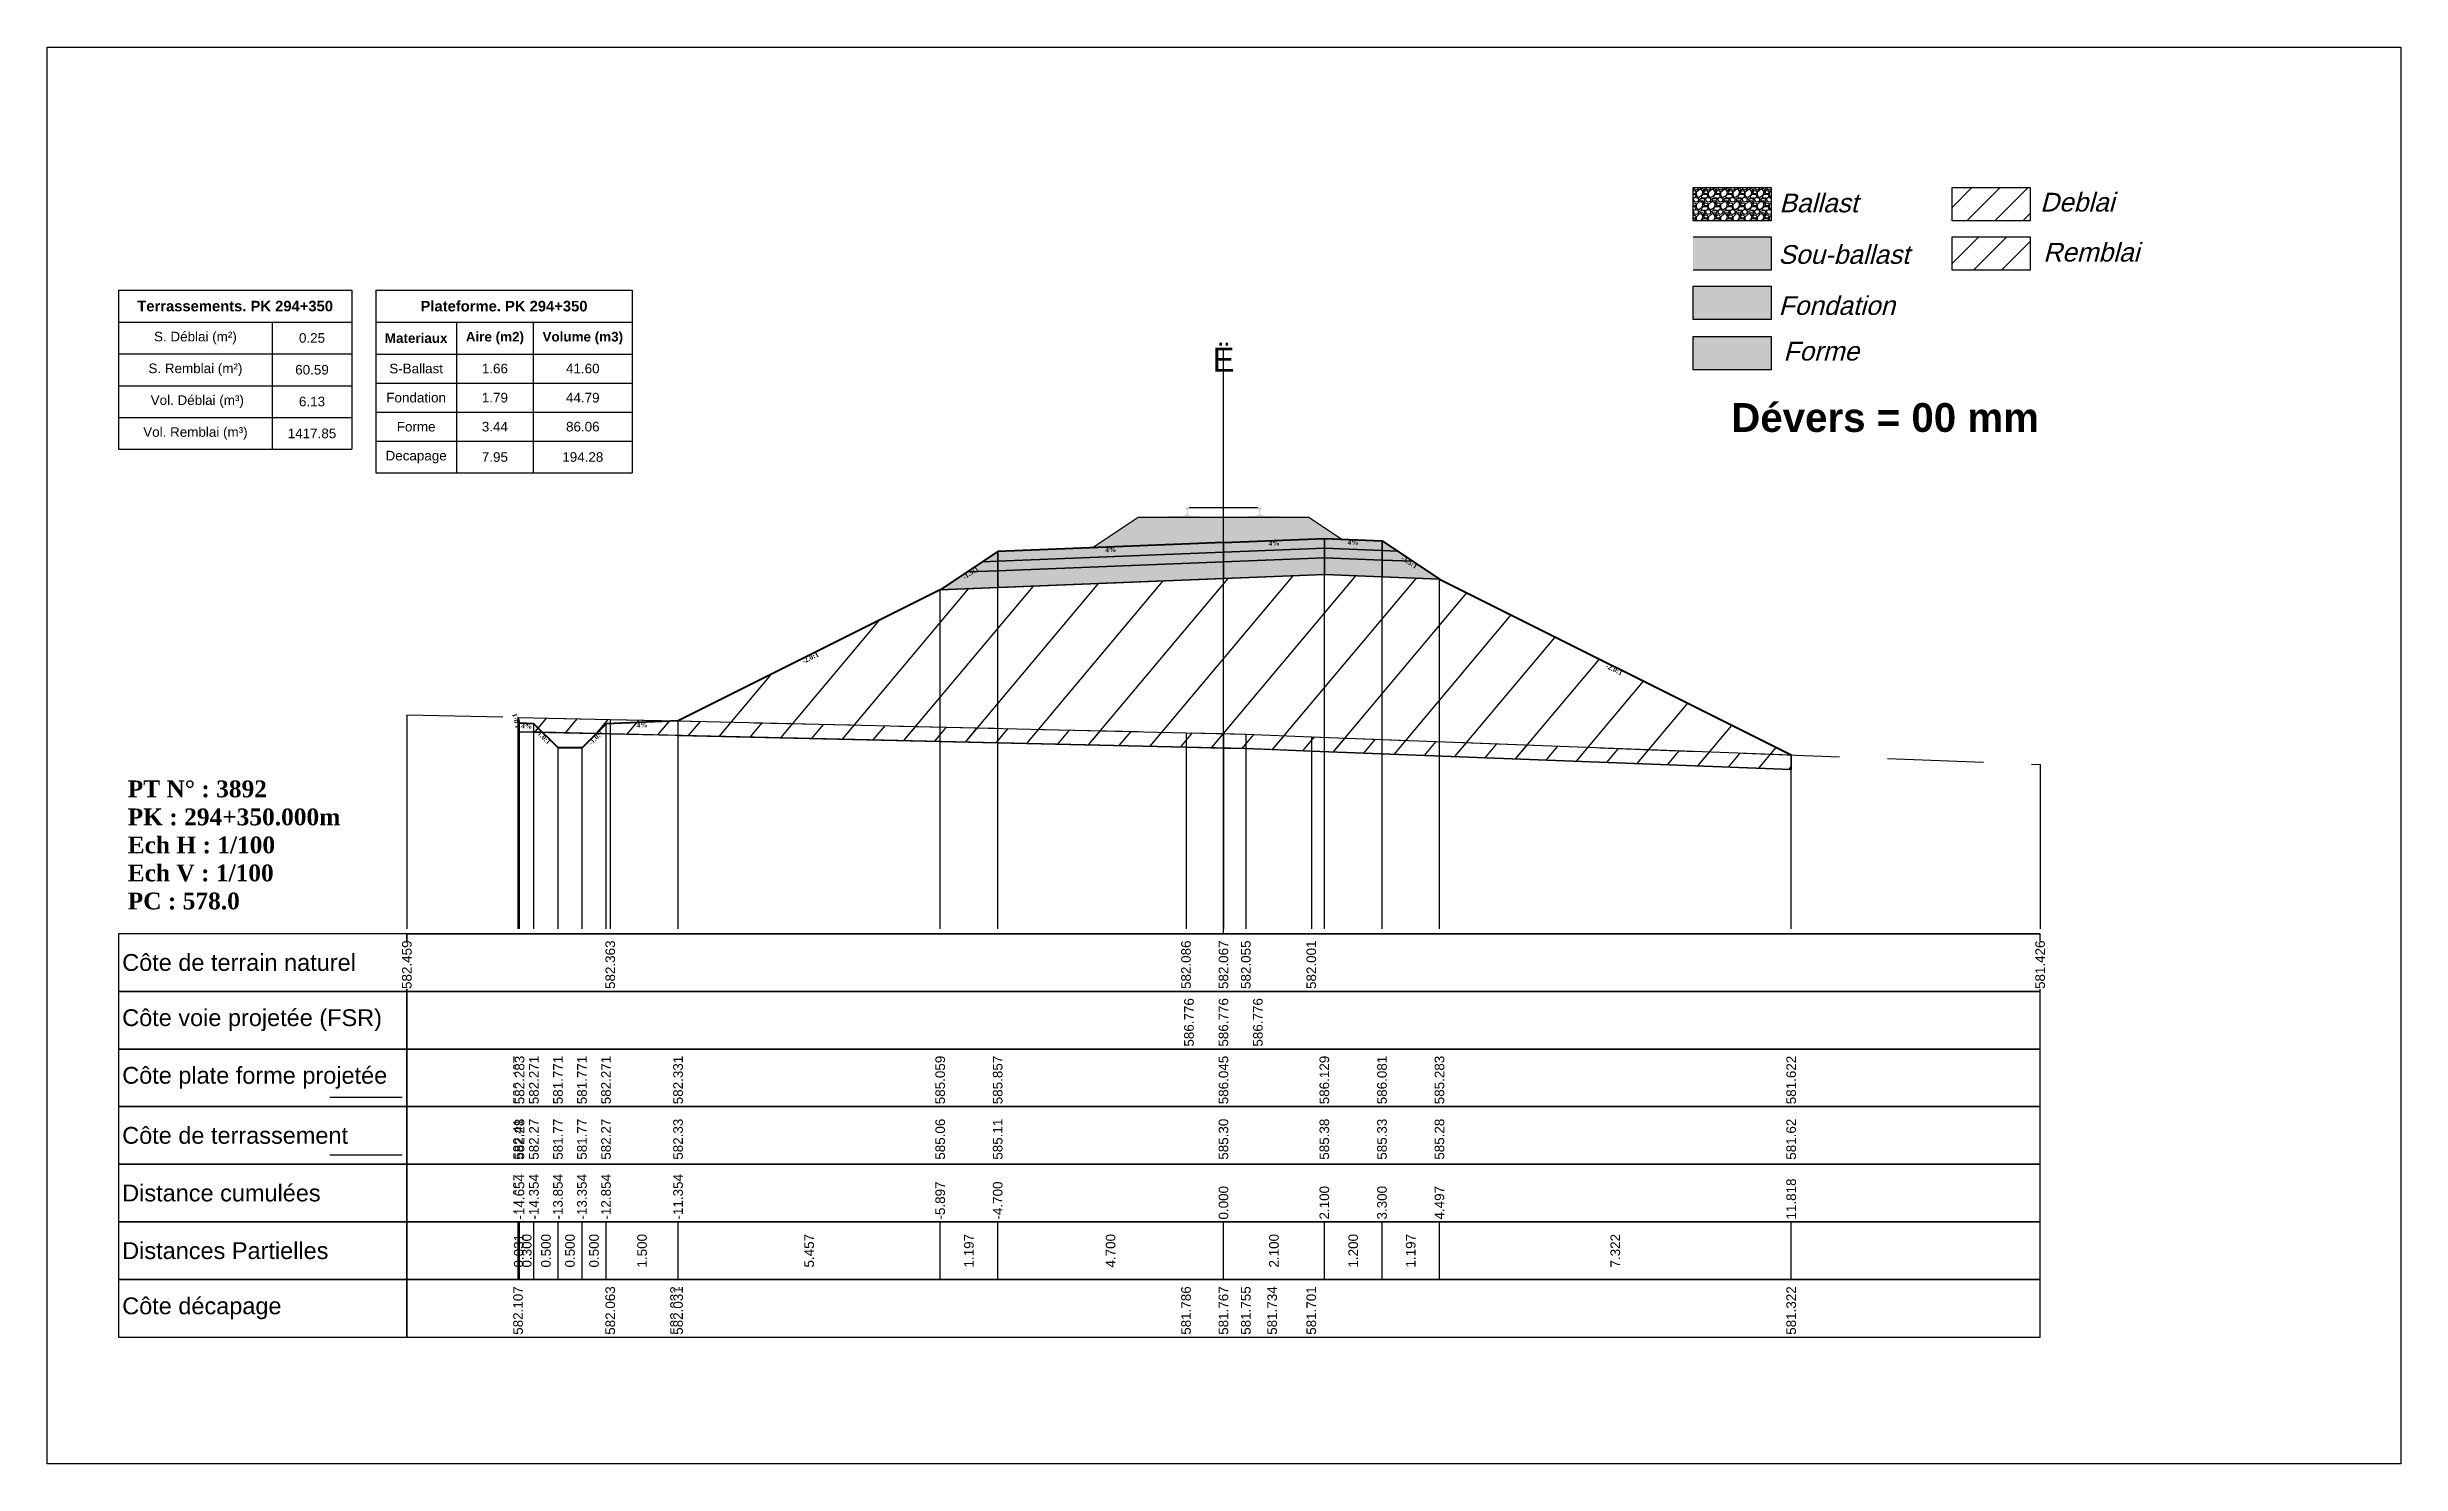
# Model space of a CAD drawing. Header units: millimetres. Extents: x 2762 to 3076, y 916 to 3305.
# Drawn here: x 2797.56 to 2846.56, y 2165.65 to 2195.15 of the extents above; entities that cross this region are included whole.
import ezdxf

# ---------------------------------------------------------------- set-up
doc = ezdxf.new("R2010")
doc.units = ezdxf.units.MM
doc.header["$LTSCALE"] = 2
doc.linetypes.add('CACHE', pattern=[9.525, 6.35, -3.175])
doc.linetypes.add('DASHED', pattern=[0.75, 0.5, -0.25])
for name, color, linetype in [('C-ANNO-TABL', 1, 'Continuous'), ('C-ANNO-TABL-TEXT', 150, 'Continuous'), ('C-ANNO-TABL-TITL', 150, 'Continuous'), ('C-ANNO-TABL-TTBL', 5, 'Continuous'), ('C-ROAD-CORR', 5, 'Continuous'), ('C-ROAD-SCTN', 7, 'Continuous')]:
    doc.layers.add(name, color=color, linetype=linetype)
doc.styles.add('ARIAL', font='arial.ttf')
doc.styles.add('C3D_Etiquette', font='romans.shx')
doc.styles.add('C3D_Profil_Travers', font='romans.shx')
doc.styles.get("Standard").update_dxf_attribs({"font": 'arial.ttf'})

msp = doc.modelspace()

# ---------------------------------------------------------------- texts
at = {"color": 7, "linetype": 'Continuous', "lineweight": -3}
for s, insert, char_height, attachment_point, style in [('{\\fWingdings|b0|i0|c2|p0;Ë}', (2822.055, 2188.384), 0.5, 8, 'C3D_Profil_Travers'), ('{\\fTimes New Roman|b1|i0|c0|p18;PT N° : 3892\\PPK : 294+350.000m\\PEch H : 1/100\\PEch V : 1/100\\PPC : 578.0}', (2799.243, 2177.184), 0.35, 7, 'C3D_Profil_Travers'), ('{\\fArial|b0|i0|c0|p34;Côte de terrain naturel}', (2799.129, 2176.084), 0.35, 4, 'C3D_Etiquette'), ('{\\fArial|b0|i0|c0|p34;Côte plate forme projetée}', (2799.129, 2173.684), 0.35, 4, 'C3D_Etiquette'), ('{\\fArial|b0|i0|c0|p34;Côte de terrassement}', (2799.129, 2172.484), 0.35, 4, 'C3D_Etiquette'), ('{\\fArial|b0|i0|c0|p34;Distance cumulées}', (2799.129, 2171.284), 0.35, 4, 'C3D_Etiquette'), ('{\\fArial|b0|i0|c0|p34;Distances Partielles}', (2799.129, 2170.084), 0.35, 4, 'C3D_Etiquette'), ('{\\fArial|b0|i0|c0|p34;Côte décapage}', (2799.129, 2168.884), 0.35, 4, 'C3D_Etiquette')]:
    msp.add_mtext(s, dxfattribs=dict(at, insert=insert, char_height=char_height, attachment_point=attachment_point, style=style))
at = {"insert": (2832.624, 2187.733), "char_height": 0.6, "attachment_point": 1}
msp.add_mtext_dynamic_manual_height_columns('{\\fArial|b1|i0|c0|p34;Dévers = 00 mm}', width=8.82587, gutter_width=1.25, heights=[0], dxfattribs=at)
at = {"color": 7, "linetype": 'Continuous', "lineweight": -3, "char_height": 0.1, "style": 'C3D_Etiquette'}
for s, insert, width, attachment_point, rotation in [('{\\fTimes New Roman|b1|i0|c0|p18;4%}', (2819.705, 2184.731), 0.42071, 2, 2.2906), ('{\\fTimes New Roman|b1|i0|c0|p18;4%}', (2823.105, 2184.867), 0.37094, 2, 2.2906), ('{\\fTimes New Roman|b1|i0|c0|p18;4%}', (2824.754, 2184.885), 0.42071, 2, 357.7094), ('{\\fTimes New Roman|b1|i0|c0|p18;-1.5:1}', (2825.951, 2184.463), 0.34598, 2, 326.3099), ('{\\fTimes New Roman|b1|i0|c0|p18;-1.5:1}', (2816.758, 2184.239), 0.34598, 2, 33.6901), ('{\\fTimes New Roman|b1|i0|c0|p18;-2.0:1}', (2813.431, 2182.475), 0.34598, 2, 26.5651), ('{\\fTimes New Roman|b1|i0|c0|p18;-2.0:1}', (2830.211, 2182.233), 0.34598, 2, 333.4349), ('{\\fTimes New Roman|b1|i0|c0|p18;1.0:1}', (2807.381, 2181.128), 0.29446, 8, 104.0362), ('{\\fTimes New Roman|b1|i0|c0|p18;4%}', (2807.55, 2181.057), 0.37094, 2, 357.7094), ('{\\fTimes New Roman|b1|i0|c0|p18;4%}', (2809.951, 2181.081), 0.42071, 2, 2.2906), ('{\\fTimes New Roman|b1|i0|c0|p18;1.0:1}', (2807.948, 2180.802), 0.29001, 2, 315), ('{\\fTimes New Roman|b1|i0|c0|p18;-1.0:1}', (2808.953, 2180.802), 0.34598, 2, 45)]:
    msp.add_mtext(s, dxfattribs=dict(at, insert=insert, width=width, attachment_point=attachment_point, rotation=rotation))
at = {"color": 7, "linetype": 'Continuous', "lineweight": -3, "insert": (2799.129, 2174.884), "char_height": 0.35, "attachment_point": 4}
msp.add_mtext('{\\fArial|b0|i0|c0|p34;Côte voie projetée (FSR)}', dxfattribs=at)
at = {"color": 7, "linetype": 'Continuous', "lineweight": -3, "char_height": 0.2, "rotation": 90, "style": 'C3D_Profil_Travers'}
for s, insert, attachment_point in [('{\\fArial|b0|i0|c0|p34;582.41}', (2807.37, 2171.979), 4), ('{\\fArial|b0|i0|c0|p34;582.28}', (2807.401, 2171.979), 4), ('{\\fArial|b0|i0|c0|p34;582.27}', (2807.701, 2171.979), 4), ('{\\fArial|b0|i0|c0|p34;581.77}', (2808.201, 2171.979), 4), ('{\\fArial|b0|i0|c0|p34;581.77}', (2808.701, 2171.979), 4), ('{\\fArial|b0|i0|c0|p34;582.27}', (2809.201, 2171.979), 4), ('{\\fArial|b0|i0|c0|p34;582.33}', (2810.701, 2171.979), 4), ('{\\fArial|b0|i0|c0|p34;585.06}', (2816.158, 2171.979), 4), ('{\\fArial|b0|i0|c0|p34;585.11}', (2817.355, 2171.979), 4), ('{\\fArial|b0|i0|c0|p34;585.30}', (2822.055, 2171.979), 4), ('{\\fArial|b0|i0|c0|p34;585.38}', (2824.155, 2171.979), 4), ('{\\fArial|b0|i0|c0|p34;585.33}', (2825.355, 2171.979), 4), ('{\\fArial|b0|i0|c0|p34;585.28}', (2826.551, 2171.979), 4), ('{\\fArial|b0|i0|c0|p34;581.62}', (2833.873, 2171.979), 4), ('{\\fArial|b0|i0|c0|p34;0.031}', (2807.385, 2170.084), 5), ('{\\fArial|b0|i0|c0|p34;0.300}', (2807.551, 2170.084), 5), ('{\\fArial|b0|i0|c0|p34;0.500}', (2807.951, 2170.084), 5), ('{\\fArial|b0|i0|c0|p34;0.500}', (2808.451, 2170.084), 5), ('{\\fArial|b0|i0|c0|p34;0.500}', (2808.951, 2170.084), 5), ('{\\fArial|b0|i0|c0|p34;1.500}', (2809.951, 2170.084), 5), ('{\\fArial|b0|i0|c0|p34;5.457}', (2813.429, 2170.084), 5), ('{\\fArial|b0|i0|c0|p34;1.197}', (2816.756, 2170.084), 5), ('{\\fArial|b0|i0|c0|p34;4.700}', (2819.705, 2170.084), 5), ('{\\fArial|b0|i0|c0|p34;2.100}', (2823.105, 2170.084), 5), ('{\\fArial|b0|i0|c0|p34;1.200}', (2824.755, 2170.084), 5), ('{\\fArial|b0|i0|c0|p34;1.197}', (2825.953, 2170.084), 5), ('{\\fArial|b0|i0|c0|p34;7.322}', (2830.212, 2170.084), 5)]:
    msp.add_mtext(s, dxfattribs=dict(at, insert=insert, attachment_point=attachment_point))
at = {"layer": 'C-ANNO-TABL-TEXT', "color": 7, "style": 'ARIAL', "oblique": 15}
for s, p in [('Ballast', (2833.624, 2191.705)), ('Deblai', (2839.054, 2191.721)), ('Sou-ballast', (2833.604, 2190.632)), ('Remblai', (2839.118, 2190.679)), ('Fondation', (2833.609, 2189.569)), ('Forme', (2833.709, 2188.619))]:
    msp.add_text(s, height=0.39, dxfattribs=at).set_placement(p)
at = {"layer": 'C-ANNO-TABL-TEXT', "color": 7, "linetype": 'Continuous', "lineweight": -3, "char_height": 0.2, "attachment_point": 5, "style": 'ARIAL'}
for s, insert in [('{\\fArial|b0|i0|c0|p34;\\C7;0.25}', (2803.08, 2189.088)), ('{\\fArial|b0|i0|c0|p34;\\C7;60.59}', (2803.08, 2188.426)), ('{\\fArial|b0|i0|c0|p34;\\C7;S-Ballast}', (2805.248, 2188.451)), ('{\\fArial|b0|i0|c0|p34;\\C7;1.66}', (2806.887, 2188.451)), ('{\\C18;\\c0;41.60}', (2808.717, 2188.451)), ('{\\fArial|b0|i0|c0|p34;\\C7;6.13}', (2803.08, 2187.764)), ('{\\fArial|b0|i0|c0|p34;\\C7;Fondation}', (2805.248, 2187.845)), ('{\\fArial|b0|i0|c0|p34;\\C7;1.79}', (2806.887, 2187.845)), ('{\\C18;\\c0;44.79}', (2808.717, 2187.845)), ('{\\fArial|b0|i0|c0|p34;\\C7;1417.85}', (2803.08, 2187.101)), ('{\\fArial|b0|i0|c0|p34;\\C7;Forme}', (2805.248, 2187.241)), ('{\\fArial|b0|i0|c0|p34;\\C7;3.44}', (2806.887, 2187.241)), ('{\\C18;\\c0;86.06}', (2808.717, 2187.241)), ('{\\fArial|b0|i0|c0|p34;\\C7;Decapage}', (2805.248, 2186.609)), ('{\\fArial|b0|i0|c0|p34;\\C7;7.95}', (2806.887, 2186.609)), ('{\\C18;\\c0;194.28}', (2808.717, 2186.609))]:
    msp.add_mtext(s, dxfattribs=dict(at, insert=insert))
at = {"layer": 'C-ANNO-TABL-TITL', "color": 7, "linetype": 'Continuous', "lineweight": -3, "attachment_point": 5, "style": 'ARIAL'}
for s, insert, char_height in [('{\\fArial|b1|i0|c0|p34;\\C7;Terrassements. PK 294+350}', (2801.48, 2189.751), 0.22), ('{\\fArial|b1|i0|c0|p34;\\C18;\\c0;Plateforme. PK 294+350}', (2807.077, 2189.75), 0.22), ('{\\fArial|b0|i0|c0|p34;\\C7;S. Déblai (m²) }', (2800.653, 2189.088), 0.2), ('{\\fArial|b1|i0|c0|p34;\\C7;Materiaux   }', (2805.248, 2189.085), 0.2), ('{\\fArial|b1|i0|c0|p34;\\C7;Aire (m2)}', (2806.887, 2189.085), 0.2), ('{\\fArial|b1|i0|c0|p34;\\C7;Volume (m3)}', (2808.717, 2189.085), 0.2), ('{\\fArial|b0|i0|c0|p34;\\C7;S. Remblai (m²) }', (2800.653, 2188.426), 0.2), ('{\\fArial|b0|i0|c0|p34;\\C7; Vol. Déblai (m³) }', (2800.653, 2187.764), 0.2), ('{\\fArial|b0|i0|c0|p34;\\C7;Vol. Remblai (m³)}', (2800.653, 2187.101), 0.2)]:
    msp.add_mtext(s, dxfattribs=dict(at, insert=insert, char_height=char_height))

# ---------------------------------------------------------------- hatches: boundary and pattern name
h = msp.add_hatch(color=11)
h.dxf.hatch_style = 1
h.paths.add_polyline_path([(2833.456, 2191.191), (2831.83, 2191.191), (2831.83, 2190.499), (2833.456, 2190.499)])
h = msp.add_hatch(color=30)
h.dxf.hatch_style = 1
h.paths.add_polyline_path([(2833.456, 2190.164), (2831.83, 2190.164), (2831.83, 2189.472), (2833.456, 2189.472)])
h = msp.add_hatch(color=83)
h.dxf.hatch_style = 1
h.paths.add_polyline_path([(2833.456, 2189.118), (2831.83, 2189.118), (2831.83, 2188.426), (2833.456, 2188.426)])
at = {"linetype": 'Continuous', "lineweight": -3}
msp.add_hatch(color=254, dxfattribs=at).paths.add_polyline_path([(2820.837, 2185.177), (2820.837, 2185.362), (2820.952, 2185.383), (2821.3, 2185.383), (2821.3, 2185.388), (2821.226, 2185.388), (2821.226, 2185.398), (2821.227, 2185.399), (2821.229, 2185.4), (2821.23, 2185.4), (2821.25, 2185.402), (2821.253, 2185.402), (2821.256, 2185.403), (2821.284, 2185.414), (2821.287, 2185.415), (2821.288, 2185.416), (2821.289, 2185.418), (2821.29, 2185.422), (2821.291, 2185.429), (2821.292, 2185.438), (2821.293, 2185.448), (2821.293, 2185.472), (2821.292, 2185.488), (2821.292, 2185.494), (2821.291, 2185.501), (2821.29, 2185.505), (2821.29, 2185.507), (2821.289, 2185.51), (2821.288, 2185.512), (2821.287, 2185.513), (2821.286, 2185.515), (2821.285, 2185.515), (2821.269, 2185.521), (2821.267, 2185.523), (2821.266, 2185.524), (2821.265, 2185.525), (2821.265, 2185.528), (2821.265, 2185.546), (2821.266, 2185.55), (2821.267, 2185.552), (2821.269, 2185.555), (2821.271, 2185.556), (2821.274, 2185.558), (2821.275, 2185.558), (2821.279, 2185.559), (2821.283, 2185.559), (2821.286, 2185.56), (2821.29, 2185.56), (2821.295, 2185.56), (2821.298, 2185.56), (2821.301, 2185.56), (2821.305, 2185.56), (2821.308, 2185.56), (2821.312, 2185.56), (2821.317, 2185.56), (2821.32, 2185.559), (2821.324, 2185.559), (2821.328, 2185.558), (2821.329, 2185.558), (2821.331, 2185.556), (2821.334, 2185.555), (2821.336, 2185.552), (2821.337, 2185.55), (2821.337, 2185.546), (2821.337, 2185.528), (2821.337, 2185.525), (2821.337, 2185.524), (2821.336, 2185.523), (2821.334, 2185.521), (2821.318, 2185.515), (2821.317, 2185.515), (2821.315, 2185.513), (2821.314, 2185.512), (2821.314, 2185.51), (2821.313, 2185.507), (2821.312, 2185.505), (2821.312, 2185.501), (2821.311, 2185.494), (2821.31, 2185.488), (2821.31, 2185.472), (2821.31, 2185.448), (2821.311, 2185.438), (2821.312, 2185.429), (2821.313, 2185.422), (2821.314, 2185.418), (2821.315, 2185.416), (2821.316, 2185.415), (2821.318, 2185.414), (2821.347, 2185.403), (2821.35, 2185.402), (2821.353, 2185.402), (2821.373, 2185.4), (2821.374, 2185.4), (2821.375, 2185.399), (2821.376, 2185.398), (2821.376, 2185.388), (2821.302, 2185.388), (2821.302, 2185.383), (2821.506, 2185.383), (2821.638, 2185.352), (2822.472, 2185.352), (2822.603, 2185.383), (2822.807, 2185.383), (2822.807, 2185.388), (2822.733, 2185.388), (2822.733, 2185.398), (2822.734, 2185.399), (2822.736, 2185.4), (2822.737, 2185.4), (2822.757, 2185.402), (2822.76, 2185.402), (2822.763, 2185.403), (2822.791, 2185.414), (2822.794, 2185.415), (2822.795, 2185.416), (2822.796, 2185.418), (2822.797, 2185.422), (2822.798, 2185.429), (2822.799, 2185.438), (2822.8, 2185.448), (2822.8, 2185.472), (2822.799, 2185.488), (2822.799, 2185.494), (2822.798, 2185.501), (2822.797, 2185.505), (2822.797, 2185.507), (2822.796, 2185.51), (2822.795, 2185.512), (2822.794, 2185.513), (2822.793, 2185.515), (2822.792, 2185.515), (2822.776, 2185.521), (2822.774, 2185.523), (2822.773, 2185.524), (2822.772, 2185.525), (2822.772, 2185.528), (2822.772, 2185.546), (2822.773, 2185.55), (2822.774, 2185.552), (2822.776, 2185.555), (2822.778, 2185.556), (2822.781, 2185.558), (2822.782, 2185.558), (2822.786, 2185.559), (2822.79, 2185.559), (2822.793, 2185.56), (2822.797, 2185.56), (2822.802, 2185.56), (2822.805, 2185.56), (2822.808, 2185.56), (2822.812, 2185.56), (2822.815, 2185.56), (2822.819, 2185.56), (2822.824, 2185.56), (2822.827, 2185.559), (2822.831, 2185.559), (2822.835, 2185.558), (2822.836, 2185.558), (2822.838, 2185.556), (2822.841, 2185.555), (2822.843, 2185.552), (2822.844, 2185.55), (2822.844, 2185.546), (2822.844, 2185.528), (2822.844, 2185.525), (2822.844, 2185.524), (2822.843, 2185.523), (2822.841, 2185.521), (2822.825, 2185.515), (2822.824, 2185.515), (2822.822, 2185.513), (2822.821, 2185.512), (2822.821, 2185.51), (2822.82, 2185.507), (2822.819, 2185.505), (2822.819, 2185.501), (2822.818, 2185.494), (2822.817, 2185.488), (2822.817, 2185.472), (2822.817, 2185.448), (2822.818, 2185.438), (2822.819, 2185.429), (2822.82, 2185.422), (2822.821, 2185.418), (2822.822, 2185.416), (2822.823, 2185.415), (2822.825, 2185.414), (2822.854, 2185.403), (2822.857, 2185.402), (2822.86, 2185.402), (2822.88, 2185.4), (2822.881, 2185.4), (2822.882, 2185.399), (2822.883, 2185.398), (2822.883, 2185.388), (2822.809, 2185.388), (2822.809, 2185.383), (2823.157, 2185.383), (2823.272, 2185.362), (2823.272, 2185.177)])
h = msp.add_hatch(color=11, dxfattribs=at)
h.paths.add_polyline_path([(2825.355, 2184.665), (2825.355, 2184.865), (2825.674, 2184.652)])
h.paths.add_polyline_path([(2824.155, 2184.713), (2824.155, 2184.913), (2825.355, 2184.865), (2825.355, 2184.665)])
h.paths.add_polyline_path([(2822.055, 2184.629), (2822.055, 2184.829), (2824.155, 2184.913), (2824.155, 2184.713)])
h.paths.add_polyline_path([(2817.355, 2184.441), (2817.355, 2184.641), (2822.055, 2184.829), (2822.055, 2184.629)])
h.paths.add_polyline_path([(2817.035, 2184.428), (2817.355, 2184.641), (2817.355, 2184.441)])
h = msp.add_hatch(dxfattribs=at)
h.set_pattern_fill('GRAVEL', color=252, scale=0.009, style=0)
h.set_pattern_definition([(228.0128, (2819.486781, 2184.948335), (-1.8288, -2.0574), [0.030755, -3.0447435]), (184.96974, (2819.466207, 2184.925475), (2.743199999, 0.228600013), [0.0527764, -5.2248644]), (132.51045, (2819.413629, 2184.920903), (2.286, -2.5146), [0.0372133, -3.684125]), (267.2737, (2819.324475, 2184.863753), (0.2286, 4.572), [0.0480604, -4.7579794]), (292.83365, (2819.322189, 2184.815747), (-1.143, 2.7432), [0.047127, -4.6655827]), (357.2737, (2819.340477, 2184.772313), (-4.572, 0.2286), [0.0480604, -4.7579794]), (37.69424, (2819.388483, 2184.7700275), (-2.9718, -2.286), [0.0635574, -6.2921804]), (72.25533, (2819.438775, 2184.8088895), (1.6002, 5.0292), [0.0600048, -5.940473]), (121.42957, (2819.457063, 2184.866039), (-1.8288, 2.9718), [0.048223, -4.774099]), (175.23636, (2819.431917, 2184.907187), (2.5146, -0.2286), [0.055054, -2.697654]), (222.39744, (2819.377053, 2184.9117595), (-2.7432, -2.5146), [0.071197, -7.0485095]), (138.81407, (2819.55079, 2184.861467), (-1.6002, 1.3716), [0.0243004, -2.405751]), (171.46923, (2819.532501, 2184.87747), (2.9718, -0.4572), [0.0462314, -4.5769175]), (225, (2819.48678, 2184.88433), (-3e-17, -0.2286), [0.032329, -0.29096]), (203.1986, (2819.47078, 2184.91176), (1.143, 0.4572), [0.01741, -1.723556]), (291.8014, (2819.454777, 2184.9049), (-0.2286, 0.6858), [0.024621, -1.206428]), (30.9638, (2819.46392, 2184.88204), (0.6858, 0.4572), [0.039989, -1.292967]), (161.565, (2819.49821, 2184.902615), (0.4572, -0.2286), [0.028916, -0.693981]), (16.38954, (2819.322189, 2184.904901), (2.286, 0.6858), [0.040508, -4.0102944]), (70.34618, (2819.361051, 2184.916331), (-0.9144, -2.5146), [0.033984, -3.3643994]), (293.1986, (2819.49821, 2184.948335), (-0.4572, 1.143), [0.034819, -1.7061465]), (343.61046, (2819.511927, 2184.916331), (-2.286, 0.6858), [0.040508, -4.0102944]), (339.44395, (2819.32219, 2184.76317), (-1.143, 0.4572), [0.039063, -1.914096]), (294.77514, (2819.358765, 2184.749453), (-1.143, 2.5146), [0.0327305, -3.2403234]), (66.8014, (2819.500497, 2184.719735), (0.4572, 1.143), [0.034819, -1.7061465]), (17.35402, (2819.514213, 2184.75174), (-2.9718, -0.9144), [0.0383204, -3.793714]), (69.44395, (2819.388483, 2184.719735), (-0.4572, -1.143), [0.0195316, -1.933628]), (101.3099, (2819.48678, 2184.719735), (-0.2286, 0.9144), [0.011656, -1.1539795]), (165.9638, (2819.484495, 2184.731165), (0.6858, -0.2286), [0.047127, -0.895415]), (186.009, (2819.438775, 2184.742595), (2.286, 0.2286), [0.043674, -4.323723]), (303.69, (2819.46392, 2184.86147), (-0.2286, 0.4572), [0.032969, -0.79126]), (353.15723, (2819.482209, 2184.8340355), (3.8862, -0.4572), [0.05756, -5.698441]), (60.9454, (2819.53936, 2184.827177), (-0.9144, -1.6002), [0.023536, -2.330045]), (90, (2819.5508, 2184.84775), (-0.2286, 0.2286), [0.013716, -0.214884]), (120.25644, (2819.434203, 2184.749453), (0.9144, -1.6002), [0.031758, -3.1440547]), (48.0128, (2819.418201, 2184.776885), (1.8288, 2.0574), [0.06151, -3.0139886]), (0, (2819.45935, 2184.8226), (0.2286, 0.2286), [0.059436, -0.169164]), (325.30485, (2819.518785, 2184.822605), (2.286, -1.6002), [0.036145, -3.5783385]), (254.0546, (2819.548503, 2184.80203), (-0.2286, -0.9144), [0.033285, -1.6309485]), (207.64598, (2819.539359, 2184.770027), (-4.3434, -2.286), [0.054193, -5.365122]), (175.42608, (2819.491353, 2184.744881), (-2.9718, 0.2286), [0.0573327, -5.675926])])
h.paths.add_polyline_path([(2819.322, 2184.72), (2820.28, 2185.358), (2823.83, 2185.358), (2824.519, 2184.898), (2824.155, 2184.913)])
h = msp.add_hatch(color=83, dxfattribs=at)
h.paths.add_polyline_path([(2825.355, 2184.115), (2825.355, 2184.465), (2825.993, 2184.44), (2826.551, 2184.067)])
h.paths.add_polyline_path([(2824.155, 2184.163), (2824.155, 2184.513), (2825.355, 2184.465), (2825.355, 2184.115)])
h.paths.add_polyline_path([(2822.055, 2184.079), (2822.055, 2184.429), (2824.155, 2184.513), (2824.155, 2184.163)])
h.paths.add_polyline_path([(2817.355, 2183.891), (2817.355, 2184.241), (2822.055, 2184.429), (2822.055, 2184.079)])
h.paths.add_polyline_path([(2816.158, 2183.843), (2816.716, 2184.216), (2817.355, 2184.241), (2817.355, 2183.891)])
h = msp.add_hatch(color=30, dxfattribs=at)
h.paths.add_polyline_path([(2825.355, 2184.465), (2825.355, 2184.665), (2825.674, 2184.652), (2825.993, 2184.44)])
h.paths.add_polyline_path([(2824.155, 2184.513), (2824.155, 2184.713), (2825.355, 2184.665), (2825.355, 2184.465)])
h.paths.add_polyline_path([(2822.055, 2184.429), (2822.055, 2184.629), (2824.155, 2184.713), (2824.155, 2184.513)])
h.paths.add_polyline_path([(2817.355, 2184.241), (2817.355, 2184.441), (2822.055, 2184.629), (2822.055, 2184.429)])
h.paths.add_polyline_path([(2816.716, 2184.216), (2817.035, 2184.428), (2817.355, 2184.441), (2817.355, 2184.241)])
h = msp.add_hatch(dxfattribs=at)
h.set_pattern_fill('_U', color=3, angle=50, style=0, pattern_type=0)
h.set_pattern_definition([(50, (2808.9997, 2180.8537), (-0.766044, 0.642788), [])])
h.paths.add_polyline_path([(2809, 2180.854), (2809.201, 2181.054), (2810.701, 2181.114), (2816.158, 2183.843), (2824.155, 2184.163), (2826.551, 2184.067), (2833.873, 2180.406), (2833.873, 2180.106), (2823.883, 2180.485), (2822.521, 2180.539), (2821.275, 2180.57), (2809.29, 2180.847)])
h.paths.add_polyline_path([(2807.37, 2180.89), (2807.37, 2181.19), (2807.401, 2181.066), (2807.701, 2181.054), (2807.876, 2180.879)])
h = msp.add_hatch(dxfattribs=at)
h.set_pattern_fill('_U', color=150, scale=0.5, angle=50, style=0, pattern_type=0)
h.set_pattern_definition([(50, (2808.9997, 2180.8537), (-0.383022, 0.321394), [])])
h.paths.add_polyline_path([(2809, 2180.854), (2809.201, 2181.054), (2810.701, 2181.114), (2821.275, 2180.87), (2822.521, 2180.839), (2823.883, 2180.785), (2833.873, 2180.406), (2833.873, 2180.106), (2823.883, 2180.485), (2822.521, 2180.539), (2821.275, 2180.57), (2809.29, 2180.847)])
h.paths.add_polyline_path([(2807.37, 2181.19), (2809.29, 2181.147), (2810.701, 2181.114), (2809.201, 2181.054), (2809, 2180.854), (2807.876, 2180.879), (2807.701, 2181.054), (2807.401, 2181.066)])
h.paths.add_polyline_path([(2807.37, 2180.89), (2807.37, 2181.19), (2807.401, 2181.066), (2807.701, 2181.054), (2807.876, 2180.879)])

# ---------------------------------------------------------------- linework, layer by layer
for p, q in [((2831.83, 2192.219), (2833.456, 2192.219)), ((2831.83, 2192.219), (2833.456, 2192.219)), ((2831.83, 2191.527), (2831.83, 2192.219)), ((2833.456, 2192.219), (2833.456, 2191.527)), ((2833.456, 2192.219), (2833.456, 2191.527)), ((2837.223, 2192.219), (2838.849, 2192.219)), ((2837.223, 2191.527), (2837.223, 2192.219)), ((2838.849, 2192.219), (2838.849, 2191.527)), ((2833.456, 2191.527), (2831.83, 2191.527)), ((2833.456, 2191.527), (2831.83, 2191.527)), ((2838.849, 2191.527), (2837.223, 2191.527)), ((2831.83, 2191.191), (2833.456, 2191.191)), ((2833.456, 2191.191), (2833.456, 2190.499)), ((2837.223, 2191.191), (2838.849, 2191.191)), ((2837.223, 2190.499), (2837.223, 2191.191)), ((2838.849, 2191.191), (2838.849, 2190.499)), ((2833.456, 2190.499), (2831.83, 2190.499)), ((2838.849, 2190.499), (2837.223, 2190.499)), ((2831.83, 2190.164), (2833.456, 2190.164)), ((2831.83, 2189.472), (2831.83, 2190.164)), ((2833.456, 2190.164), (2833.456, 2189.472)), ((2833.456, 2189.472), (2831.83, 2189.472)), ((2831.83, 2189.118), (2833.456, 2189.118)), ((2831.83, 2188.426), (2831.83, 2189.118)), ((2833.456, 2189.118), (2833.456, 2188.426)), ((2833.456, 2188.426), (2831.83, 2188.426))]:
    msp.add_line(p, q)
at = {"linetype": 'Continuous'}
for p, q in [((2831.833, 2192.172), (2831.83, 2192.173)), ((2831.83, 2192.17), (2831.833, 2192.172)), ((2831.87, 2192.144), (2831.83, 2192.15)), ((2831.83, 2192.104), (2831.88, 2192.098)), ((2831.83, 2192.083), (2831.856, 2192.083)), ((2831.882, 2192.019), (2831.83, 2191.992)), ((2831.833, 2191.918), (2831.83, 2191.919)), ((2831.83, 2191.916), (2831.833, 2191.918)), ((2831.87, 2191.89), (2831.83, 2191.896)), ((2831.83, 2191.85), (2831.88, 2191.844)), ((2831.83, 2191.829), (2831.856, 2191.829)), ((2831.834, 2191.969), (2831.849, 2191.934)), ((2831.835, 2191.969), (2831.851, 2192.005)), ((2831.836, 2192.219), (2831.849, 2192.188)), ((2831.848, 2192.188), (2831.891, 2192.175)), ((2831.848, 2191.934), (2831.891, 2191.921)), ((2831.851, 2192.005), (2831.892, 2192.018)), ((2831.855, 2192.086), (2831.889, 2192.063)), ((2831.855, 2191.832), (2831.889, 2191.809)), ((2831.893, 2192.128), (2831.872, 2192.145)), ((2831.893, 2191.874), (2831.872, 2191.891)), ((2831.879, 2192.088), (2831.892, 2192.111)), ((2831.889, 2192.061), (2831.879, 2192.025)), ((2831.879, 2191.834), (2831.892, 2191.857)), ((2831.889, 2191.807), (2831.879, 2191.771)), ((2831.891, 2192.175), (2831.935, 2192.188)), ((2831.891, 2192.016), (2831.932, 2192.001)), ((2831.891, 2191.921), (2831.935, 2191.934)), ((2831.894, 2192.129), (2831.892, 2192.076)), ((2831.892, 2192.111), (2831.892, 2192.127)), ((2831.892, 2192.076), (2831.912, 2192.028)), ((2831.894, 2191.875), (2831.892, 2191.822)), ((2831.892, 2191.857), (2831.892, 2191.873)), ((2831.892, 2191.822), (2831.912, 2191.774)), ((2831.959, 2192.175), (2831.9, 2192.122)), ((2831.959, 2191.921), (2831.9, 2191.868)), ((2831.912, 2192.025), (2831.965, 2192.022)), ((2831.912, 2191.771), (2831.965, 2191.768)), ((2831.931, 2192.003), (2831.946, 2191.97)), ((2831.935, 2192.187), (2831.946, 2192.219)), ((2831.935, 2191.933), (2831.948, 2191.969)), ((2832.012, 2192.175), (2831.951, 2192.18)), ((2832.012, 2191.921), (2831.951, 2191.926)), ((2831.992, 2191.939), (2831.964, 2191.969)), ((2831.965, 2192.025), (2832.021, 2192.068)), ((2831.965, 2191.969), (2831.973, 2191.989)), ((2831.965, 2191.771), (2832.021, 2191.814)), ((2831.992, 2192.193), (2831.968, 2192.219)), ((2832.021, 2191.989), (2831.973, 2191.984)), ((2832.035, 2192.199), (2831.977, 2192.194)), ((2832.035, 2191.945), (2831.977, 2191.94)), ((2831.999, 2192.033), (2832.044, 2192.083)), ((2831.999, 2191.779), (2832.044, 2191.829)), ((2832.018, 2192.003), (2832, 2192.034)), ((2832.018, 2191.749), (2832, 2191.78)), ((2832.039, 2192.131), (2832.011, 2192.176)), ((2832.039, 2191.877), (2832.011, 2191.922)), ((2832.08, 2191.999), (2832.016, 2192.004)), ((2832.021, 2192.068), (2832.041, 2192.132)), ((2832.072, 2191.982), (2832.021, 2191.994)), ((2832.021, 2191.814), (2832.041, 2191.878)), ((2832.038, 2192.175), (2832.048, 2192.15)), ((2832.038, 2191.921), (2832.048, 2191.896)), ((2832.057, 2192.183), (2832.039, 2192.176)), ((2832.057, 2191.929), (2832.039, 2191.922)), ((2832.044, 2192.083), (2832.11, 2192.083)), ((2832.044, 2191.829), (2832.11, 2191.829)), ((2832.049, 2192.149), (2832.087, 2192.172)), ((2832.074, 2192.152), (2832.049, 2192.127)), ((2832.049, 2192.127), (2832.069, 2192.096)), ((2832.049, 2191.895), (2832.087, 2191.918)), ((2832.074, 2191.898), (2832.049, 2191.873)), ((2832.049, 2191.873), (2832.069, 2191.842)), ((2832.069, 2192.219), (2832.051, 2192.198)), ((2832.069, 2192.219), (2832.051, 2192.198)), ((2832.074, 2191.97), (2832.051, 2191.944)), ((2832.087, 2192.172), (2832.056, 2192.182)), ((2832.087, 2191.918), (2832.056, 2191.928)), ((2832.07, 2192.106), (2832.134, 2192.098)), ((2832.07, 2191.852), (2832.134, 2191.844)), ((2832.074, 2191.969), (2832.072, 2191.982)), ((2832.124, 2192.144), (2832.074, 2192.151)), ((2832.124, 2192.144), (2832.074, 2192.151)), ((2832.124, 2191.89), (2832.074, 2191.897)), ((2832.136, 2192.019), (2832.083, 2191.991)), ((2832.088, 2191.969), (2832.103, 2191.934)), ((2832.089, 2191.969), (2832.105, 2192.005)), ((2832.09, 2192.219), (2832.103, 2192.188)), ((2832.09, 2192.219), (2832.103, 2192.188)), ((2832.102, 2192.188), (2832.145, 2192.175)), ((2832.102, 2192.188), (2832.145, 2192.175)), ((2832.102, 2191.934), (2832.145, 2191.921)), ((2832.105, 2192.005), (2832.146, 2192.018)), ((2832.109, 2192.086), (2832.143, 2192.063)), ((2832.109, 2191.832), (2832.143, 2191.809)), ((2832.147, 2192.128), (2832.126, 2192.145)), ((2832.147, 2192.128), (2832.126, 2192.145)), ((2832.147, 2191.874), (2832.126, 2191.891)), ((2832.133, 2192.088), (2832.146, 2192.111)), ((2832.143, 2192.061), (2832.133, 2192.025)), ((2832.133, 2191.834), (2832.146, 2191.857)), ((2832.143, 2191.807), (2832.133, 2191.771)), ((2832.145, 2192.175), (2832.189, 2192.188)), ((2832.145, 2192.175), (2832.189, 2192.188)), ((2832.145, 2192.016), (2832.186, 2192.001)), ((2832.145, 2191.921), (2832.189, 2191.934)), ((2832.148, 2192.129), (2832.146, 2192.076)), ((2832.148, 2192.129), (2832.146, 2192.076)), ((2832.146, 2192.111), (2832.146, 2192.127)), ((2832.146, 2192.111), (2832.146, 2192.127)), ((2832.146, 2192.076), (2832.166, 2192.028)), ((2832.148, 2191.875), (2832.146, 2191.822)), ((2832.146, 2191.857), (2832.146, 2191.873)), ((2832.146, 2191.822), (2832.166, 2191.774)), ((2832.213, 2192.175), (2832.154, 2192.122)), ((2832.213, 2192.175), (2832.154, 2192.122)), ((2832.213, 2191.921), (2832.154, 2191.868)), ((2832.166, 2192.025), (2832.219, 2192.022)), ((2832.166, 2191.771), (2832.219, 2191.768)), ((2832.185, 2192.003), (2832.2, 2191.97)), ((2832.189, 2192.187), (2832.2, 2192.219)), ((2832.189, 2192.187), (2832.2, 2192.219)), ((2832.189, 2191.933), (2832.202, 2191.969)), ((2832.266, 2192.175), (2832.205, 2192.18)), ((2832.266, 2192.175), (2832.205, 2192.18)), ((2832.266, 2191.921), (2832.205, 2191.926)), ((2832.246, 2191.939), (2832.218, 2191.969)), ((2832.219, 2192.025), (2832.275, 2192.068)), ((2832.219, 2192.025), (2832.275, 2192.068)), ((2832.219, 2191.969), (2832.227, 2191.989)), ((2832.219, 2191.771), (2832.275, 2191.814)), ((2832.246, 2192.193), (2832.222, 2192.219)), ((2832.246, 2192.193), (2832.222, 2192.219)), ((2832.275, 2191.989), (2832.227, 2191.984)), ((2832.289, 2192.199), (2832.231, 2192.194)), ((2832.289, 2192.199), (2832.231, 2192.194)), ((2832.289, 2191.945), (2832.231, 2191.94)), ((2832.253, 2192.033), (2832.298, 2192.083)), ((2832.253, 2192.033), (2832.298, 2192.083)), ((2832.253, 2191.779), (2832.298, 2191.829)), ((2832.272, 2192.003), (2832.254, 2192.034)), ((2832.272, 2192.003), (2832.254, 2192.034)), ((2832.272, 2191.749), (2832.254, 2191.78)), ((2832.293, 2192.131), (2832.265, 2192.176)), ((2832.293, 2192.131), (2832.265, 2192.176)), ((2832.293, 2191.877), (2832.265, 2191.922)), ((2832.334, 2191.999), (2832.27, 2192.004)), ((2832.334, 2191.999), (2832.27, 2192.004)), ((2832.275, 2192.068), (2832.295, 2192.132)), ((2832.275, 2192.068), (2832.295, 2192.132)), ((2832.326, 2191.982), (2832.275, 2191.994)), ((2832.326, 2191.982), (2832.275, 2191.994)), ((2832.275, 2191.814), (2832.295, 2191.878)), ((2832.292, 2192.175), (2832.302, 2192.15)), ((2832.292, 2192.175), (2832.302, 2192.15)), ((2832.292, 2191.921), (2832.302, 2191.896)), ((2832.311, 2192.183), (2832.293, 2192.176)), ((2832.311, 2192.183), (2832.293, 2192.176)), ((2832.311, 2191.929), (2832.293, 2191.922)), ((2832.298, 2192.083), (2832.364, 2192.083)), ((2832.298, 2192.083), (2832.364, 2192.083)), ((2832.298, 2191.829), (2832.364, 2191.829)), ((2832.303, 2192.149), (2832.341, 2192.172)), ((2832.303, 2192.149), (2832.341, 2192.172)), ((2832.328, 2192.152), (2832.303, 2192.127)), ((2832.328, 2192.152), (2832.303, 2192.127)), ((2832.303, 2192.127), (2832.323, 2192.096)), ((2832.303, 2192.127), (2832.323, 2192.096)), ((2832.303, 2191.895), (2832.341, 2191.918)), ((2832.328, 2191.898), (2832.303, 2191.873)), ((2832.303, 2191.873), (2832.323, 2191.842)), ((2832.323, 2192.219), (2832.305, 2192.198)), ((2832.323, 2192.219), (2832.305, 2192.198)), ((2832.328, 2191.97), (2832.305, 2191.944)), ((2832.328, 2191.97), (2832.305, 2191.944)), ((2832.341, 2192.172), (2832.31, 2192.182)), ((2832.341, 2192.172), (2832.31, 2192.182)), ((2832.341, 2191.918), (2832.31, 2191.928)), ((2832.324, 2192.106), (2832.388, 2192.098)), ((2832.324, 2192.106), (2832.388, 2192.098)), ((2832.324, 2191.852), (2832.388, 2191.844)), ((2832.328, 2191.969), (2832.326, 2191.982)), ((2832.328, 2191.969), (2832.326, 2191.982)), ((2832.378, 2192.144), (2832.328, 2192.151)), ((2832.378, 2192.144), (2832.328, 2192.151)), ((2832.378, 2191.89), (2832.328, 2191.897)), ((2832.39, 2192.019), (2832.337, 2191.991)), ((2832.39, 2192.019), (2832.337, 2191.991)), ((2832.342, 2191.969), (2832.357, 2191.934)), ((2832.342, 2191.969), (2832.357, 2191.934)), ((2832.343, 2191.969), (2832.359, 2192.005)), ((2832.343, 2191.969), (2832.359, 2192.005)), ((2832.344, 2192.219), (2832.357, 2192.188)), ((2832.344, 2192.219), (2832.357, 2192.188)), ((2832.356, 2192.188), (2832.399, 2192.175)), ((2832.356, 2192.188), (2832.399, 2192.175)), ((2832.356, 2191.934), (2832.399, 2191.921)), ((2832.356, 2191.934), (2832.399, 2191.921)), ((2832.359, 2192.005), (2832.4, 2192.018)), ((2832.359, 2192.005), (2832.4, 2192.018)), ((2832.363, 2192.086), (2832.397, 2192.063)), ((2832.363, 2192.086), (2832.397, 2192.063)), ((2832.363, 2191.832), (2832.397, 2191.809)), ((2832.401, 2192.128), (2832.38, 2192.145)), ((2832.401, 2192.128), (2832.38, 2192.145)), ((2832.401, 2191.874), (2832.38, 2191.891)), ((2832.387, 2192.088), (2832.4, 2192.111)), ((2832.387, 2192.088), (2832.4, 2192.111)), ((2832.397, 2192.061), (2832.387, 2192.025)), ((2832.397, 2192.061), (2832.387, 2192.025)), ((2832.387, 2191.834), (2832.4, 2191.857)), ((2832.397, 2191.807), (2832.387, 2191.771)), ((2832.399, 2192.175), (2832.443, 2192.188)), ((2832.399, 2192.175), (2832.443, 2192.188)), ((2832.399, 2192.016), (2832.44, 2192.001)), ((2832.399, 2192.016), (2832.44, 2192.001)), ((2832.399, 2191.921), (2832.443, 2191.934)), ((2832.399, 2191.921), (2832.443, 2191.934)), ((2832.402, 2192.129), (2832.4, 2192.076)), ((2832.402, 2192.129), (2832.4, 2192.076)), ((2832.4, 2192.111), (2832.4, 2192.127)), ((2832.4, 2192.111), (2832.4, 2192.127)), ((2832.4, 2192.076), (2832.42, 2192.028)), ((2832.4, 2192.076), (2832.42, 2192.028)), ((2832.402, 2191.875), (2832.4, 2191.822)), ((2832.4, 2191.857), (2832.4, 2191.873)), ((2832.4, 2191.822), (2832.42, 2191.774)), ((2832.467, 2192.175), (2832.408, 2192.122)), ((2832.467, 2192.175), (2832.408, 2192.122)), ((2832.467, 2191.921), (2832.408, 2191.868)), ((2832.467, 2191.921), (2832.408, 2191.868)), ((2832.42, 2192.025), (2832.473, 2192.022)), ((2832.42, 2192.025), (2832.473, 2192.022)), ((2832.42, 2191.771), (2832.473, 2191.768)), ((2832.439, 2192.003), (2832.454, 2191.97)), ((2832.439, 2192.003), (2832.454, 2191.97)), ((2832.443, 2192.187), (2832.454, 2192.219)), ((2832.443, 2192.187), (2832.454, 2192.219)), ((2832.443, 2191.933), (2832.456, 2191.969)), ((2832.443, 2191.933), (2832.456, 2191.969)), ((2832.52, 2192.175), (2832.459, 2192.18)), ((2832.52, 2192.175), (2832.459, 2192.18)), ((2832.52, 2191.921), (2832.459, 2191.926)), ((2832.52, 2191.921), (2832.459, 2191.926)), ((2832.5, 2191.939), (2832.472, 2191.969)), ((2832.5, 2191.939), (2832.472, 2191.969)), ((2832.473, 2192.025), (2832.529, 2192.068)), ((2832.473, 2192.025), (2832.529, 2192.068)), ((2832.473, 2191.969), (2832.481, 2191.989)), ((2832.473, 2191.969), (2832.481, 2191.989)), ((2832.473, 2191.771), (2832.529, 2191.814)), ((2832.473, 2191.771), (2832.529, 2191.814)), ((2832.5, 2192.193), (2832.476, 2192.219)), ((2832.5, 2192.193), (2832.476, 2192.219)), ((2832.529, 2191.989), (2832.481, 2191.984)), ((2832.529, 2191.989), (2832.481, 2191.984)), ((2832.543, 2192.199), (2832.485, 2192.194)), ((2832.543, 2192.199), (2832.485, 2192.194)), ((2832.543, 2191.945), (2832.485, 2191.94)), ((2832.543, 2191.945), (2832.485, 2191.94)), ((2832.507, 2192.033), (2832.552, 2192.083)), ((2832.507, 2192.033), (2832.552, 2192.083)), ((2832.507, 2191.779), (2832.552, 2191.829)), ((2832.507, 2191.779), (2832.552, 2191.829)), ((2832.526, 2192.003), (2832.508, 2192.034)), ((2832.526, 2192.003), (2832.508, 2192.034)), ((2832.526, 2191.749), (2832.508, 2191.78)), ((2832.547, 2192.131), (2832.519, 2192.176)), ((2832.547, 2192.131), (2832.519, 2192.176)), ((2832.547, 2191.877), (2832.519, 2191.922)), ((2832.547, 2191.877), (2832.519, 2191.922)), ((2832.588, 2191.999), (2832.524, 2192.004)), ((2832.588, 2191.999), (2832.524, 2192.004)), ((2832.529, 2192.068), (2832.549, 2192.132)), ((2832.529, 2192.068), (2832.549, 2192.132)), ((2832.58, 2191.982), (2832.529, 2191.994)), ((2832.58, 2191.982), (2832.529, 2191.994)), ((2832.529, 2191.814), (2832.549, 2191.878)), ((2832.529, 2191.814), (2832.549, 2191.878)), ((2832.546, 2192.175), (2832.556, 2192.15)), ((2832.546, 2192.175), (2832.556, 2192.15)), ((2832.546, 2191.921), (2832.556, 2191.896)), ((2832.546, 2191.921), (2832.556, 2191.896)), ((2832.565, 2192.183), (2832.547, 2192.176)), ((2832.565, 2192.183), (2832.547, 2192.176)), ((2832.565, 2191.929), (2832.547, 2191.922)), ((2832.565, 2191.929), (2832.547, 2191.922)), ((2832.552, 2192.083), (2832.618, 2192.083)), ((2832.552, 2192.083), (2832.618, 2192.083)), ((2832.552, 2191.829), (2832.618, 2191.829)), ((2832.552, 2191.829), (2832.618, 2191.829)), ((2832.557, 2192.149), (2832.595, 2192.172)), ((2832.557, 2192.149), (2832.595, 2192.172)), ((2832.582, 2192.152), (2832.557, 2192.127)), ((2832.582, 2192.152), (2832.557, 2192.127)), ((2832.557, 2192.127), (2832.577, 2192.096)), ((2832.557, 2192.127), (2832.577, 2192.096)), ((2832.557, 2191.895), (2832.595, 2191.918)), ((2832.557, 2191.895), (2832.595, 2191.918)), ((2832.582, 2191.898), (2832.557, 2191.873)), ((2832.582, 2191.898), (2832.557, 2191.873)), ((2832.557, 2191.873), (2832.577, 2191.842)), ((2832.557, 2191.873), (2832.577, 2191.842)), ((2832.577, 2192.219), (2832.559, 2192.198)), ((2832.577, 2192.219), (2832.559, 2192.198)), ((2832.582, 2191.97), (2832.559, 2191.944)), ((2832.582, 2191.97), (2832.559, 2191.944)), ((2832.595, 2192.172), (2832.564, 2192.182)), ((2832.595, 2192.172), (2832.564, 2192.182)), ((2832.595, 2191.918), (2832.564, 2191.928)), ((2832.595, 2191.918), (2832.564, 2191.928)), ((2832.578, 2192.106), (2832.642, 2192.098)), ((2832.578, 2192.106), (2832.642, 2192.098)), ((2832.578, 2191.852), (2832.642, 2191.844)), ((2832.578, 2191.852), (2832.642, 2191.844)), ((2832.582, 2191.969), (2832.58, 2191.982)), ((2832.582, 2191.969), (2832.58, 2191.982)), ((2832.632, 2192.144), (2832.582, 2192.151)), ((2832.632, 2192.144), (2832.582, 2192.151)), ((2832.632, 2191.89), (2832.582, 2191.897)), ((2832.632, 2191.89), (2832.582, 2191.897)), ((2832.644, 2192.019), (2832.591, 2191.991)), ((2832.644, 2192.019), (2832.591, 2191.991)), ((2832.596, 2191.969), (2832.611, 2191.934)), ((2832.596, 2191.969), (2832.611, 2191.934)), ((2832.597, 2191.969), (2832.613, 2192.005)), ((2832.597, 2191.969), (2832.613, 2192.005)), ((2832.598, 2192.219), (2832.611, 2192.188)), ((2832.598, 2192.219), (2832.611, 2192.188)), ((2832.61, 2192.188), (2832.653, 2192.175)), ((2832.61, 2192.188), (2832.653, 2192.175)), ((2832.61, 2191.934), (2832.653, 2191.921)), ((2832.61, 2191.934), (2832.653, 2191.921)), ((2832.613, 2192.005), (2832.654, 2192.018)), ((2832.613, 2192.005), (2832.654, 2192.018)), ((2832.617, 2192.086), (2832.651, 2192.063)), ((2832.617, 2192.086), (2832.651, 2192.063)), ((2832.617, 2191.832), (2832.651, 2191.809)), ((2832.617, 2191.832), (2832.651, 2191.809)), ((2832.655, 2192.128), (2832.634, 2192.145)), ((2832.655, 2192.128), (2832.634, 2192.145)), ((2832.655, 2191.874), (2832.634, 2191.891)), ((2832.655, 2191.874), (2832.634, 2191.891)), ((2832.641, 2192.088), (2832.654, 2192.111)), ((2832.641, 2192.088), (2832.654, 2192.111)), ((2832.651, 2192.061), (2832.641, 2192.025)), ((2832.651, 2192.061), (2832.641, 2192.025)), ((2832.641, 2191.834), (2832.654, 2191.857)), ((2832.641, 2191.834), (2832.654, 2191.857)), ((2832.651, 2191.807), (2832.641, 2191.771)), ((2832.651, 2191.807), (2832.641, 2191.771)), ((2832.653, 2192.175), (2832.697, 2192.188)), ((2832.653, 2192.175), (2832.697, 2192.188)), ((2832.653, 2192.016), (2832.694, 2192.001)), ((2832.653, 2192.016), (2832.694, 2192.001)), ((2832.653, 2191.921), (2832.697, 2191.934)), ((2832.653, 2191.921), (2832.697, 2191.934)), ((2832.656, 2192.129), (2832.654, 2192.076)), ((2832.656, 2192.129), (2832.654, 2192.076)), ((2832.654, 2192.111), (2832.654, 2192.127)), ((2832.654, 2192.111), (2832.654, 2192.127)), ((2832.654, 2192.076), (2832.674, 2192.028)), ((2832.654, 2192.076), (2832.674, 2192.028)), ((2832.656, 2191.875), (2832.654, 2191.822)), ((2832.656, 2191.875), (2832.654, 2191.822)), ((2832.654, 2191.857), (2832.654, 2191.873)), ((2832.654, 2191.857), (2832.654, 2191.873)), ((2832.654, 2191.822), (2832.674, 2191.774)), ((2832.654, 2191.822), (2832.674, 2191.774)), ((2832.721, 2192.175), (2832.662, 2192.122)), ((2832.721, 2192.175), (2832.662, 2192.122)), ((2832.721, 2191.921), (2832.662, 2191.868)), ((2832.721, 2191.921), (2832.662, 2191.868)), ((2832.674, 2192.025), (2832.727, 2192.022)), ((2832.674, 2192.025), (2832.727, 2192.022)), ((2832.674, 2191.771), (2832.727, 2191.768)), ((2832.674, 2191.771), (2832.727, 2191.768)), ((2832.693, 2192.003), (2832.708, 2191.97)), ((2832.693, 2192.003), (2832.708, 2191.97)), ((2832.697, 2192.187), (2832.708, 2192.219)), ((2832.697, 2192.187), (2832.708, 2192.219)), ((2832.697, 2191.933), (2832.71, 2191.969)), ((2832.697, 2191.933), (2832.71, 2191.969)), ((2832.774, 2192.175), (2832.713, 2192.18)), ((2832.774, 2192.175), (2832.713, 2192.18)), ((2832.774, 2191.921), (2832.713, 2191.926)), ((2832.774, 2191.921), (2832.713, 2191.926)), ((2832.754, 2191.939), (2832.726, 2191.969)), ((2832.754, 2191.939), (2832.726, 2191.969)), ((2832.727, 2192.025), (2832.783, 2192.068)), ((2832.727, 2192.025), (2832.783, 2192.068)), ((2832.727, 2191.969), (2832.735, 2191.989)), ((2832.727, 2191.969), (2832.735, 2191.989)), ((2832.727, 2191.771), (2832.783, 2191.814)), ((2832.727, 2191.771), (2832.783, 2191.814)), ((2832.754, 2192.193), (2832.73, 2192.219)), ((2832.754, 2192.193), (2832.73, 2192.219)), ((2832.783, 2191.989), (2832.735, 2191.984)), ((2832.783, 2191.989), (2832.735, 2191.984)), ((2832.797, 2192.199), (2832.739, 2192.194)), ((2832.797, 2192.199), (2832.739, 2192.194)), ((2832.797, 2191.945), (2832.739, 2191.94)), ((2832.797, 2191.945), (2832.739, 2191.94)), ((2832.761, 2192.033), (2832.806, 2192.083)), ((2832.761, 2192.033), (2832.806, 2192.083)), ((2832.761, 2191.779), (2832.806, 2191.829)), ((2832.761, 2191.779), (2832.806, 2191.829)), ((2832.78, 2192.003), (2832.762, 2192.034)), ((2832.78, 2192.003), (2832.762, 2192.034)), ((2832.78, 2191.749), (2832.762, 2191.78)), ((2832.78, 2191.749), (2832.762, 2191.78)), ((2832.801, 2192.131), (2832.773, 2192.176)), ((2832.801, 2192.131), (2832.773, 2192.176)), ((2832.801, 2191.877), (2832.773, 2191.922)), ((2832.801, 2191.877), (2832.773, 2191.922)), ((2832.842, 2191.999), (2832.778, 2192.004)), ((2832.842, 2191.999), (2832.778, 2192.004)), ((2832.783, 2192.068), (2832.803, 2192.132)), ((2832.783, 2192.068), (2832.803, 2192.132)), ((2832.834, 2191.982), (2832.783, 2191.994)), ((2832.834, 2191.982), (2832.783, 2191.994)), ((2832.783, 2191.814), (2832.803, 2191.878)), ((2832.783, 2191.814), (2832.803, 2191.878)), ((2832.8, 2192.175), (2832.81, 2192.15)), ((2832.8, 2192.175), (2832.81, 2192.15)), ((2832.8, 2191.921), (2832.81, 2191.896)), ((2832.8, 2191.921), (2832.81, 2191.896)), ((2832.819, 2192.183), (2832.801, 2192.176)), ((2832.819, 2192.183), (2832.801, 2192.176)), ((2832.819, 2191.929), (2832.801, 2191.922)), ((2832.819, 2191.929), (2832.801, 2191.922)), ((2832.806, 2192.083), (2832.872, 2192.083)), ((2832.806, 2192.083), (2832.872, 2192.083)), ((2832.806, 2191.829), (2832.872, 2191.829)), ((2832.806, 2191.829), (2832.872, 2191.829)), ((2832.811, 2192.149), (2832.849, 2192.172)), ((2832.811, 2192.149), (2832.849, 2192.172)), ((2832.836, 2192.152), (2832.811, 2192.127)), ((2832.836, 2192.152), (2832.811, 2192.127)), ((2832.811, 2192.127), (2832.831, 2192.096)), ((2832.811, 2192.127), (2832.831, 2192.096)), ((2832.811, 2191.895), (2832.849, 2191.918)), ((2832.811, 2191.895), (2832.849, 2191.918)), ((2832.836, 2191.898), (2832.811, 2191.873)), ((2832.836, 2191.898), (2832.811, 2191.873)), ((2832.811, 2191.873), (2832.831, 2191.842)), ((2832.811, 2191.873), (2832.831, 2191.842)), ((2832.831, 2192.219), (2832.813, 2192.198)), ((2832.831, 2192.219), (2832.813, 2192.198)), ((2832.836, 2191.97), (2832.813, 2191.944)), ((2832.836, 2191.97), (2832.813, 2191.944)), ((2832.849, 2192.172), (2832.818, 2192.182)), ((2832.849, 2192.172), (2832.818, 2192.182)), ((2832.849, 2191.918), (2832.818, 2191.928)), ((2832.849, 2191.918), (2832.818, 2191.928)), ((2832.832, 2192.106), (2832.896, 2192.098)), ((2832.832, 2192.106), (2832.896, 2192.098)), ((2832.832, 2191.852), (2832.896, 2191.844)), ((2832.832, 2191.852), (2832.896, 2191.844)), ((2832.836, 2191.969), (2832.834, 2191.982)), ((2832.836, 2191.969), (2832.834, 2191.982)), ((2832.886, 2192.144), (2832.836, 2192.151)), ((2832.886, 2192.144), (2832.836, 2192.151)), ((2832.886, 2191.89), (2832.836, 2191.897)), ((2832.886, 2191.89), (2832.836, 2191.897)), ((2832.898, 2192.019), (2832.845, 2191.991)), ((2832.898, 2192.019), (2832.845, 2191.991)), ((2832.85, 2191.969), (2832.865, 2191.934)), ((2832.85, 2191.969), (2832.865, 2191.934)), ((2832.851, 2191.969), (2832.867, 2192.005)), ((2832.851, 2191.969), (2832.867, 2192.005)), ((2832.852, 2192.219), (2832.865, 2192.188)), ((2832.852, 2192.219), (2832.865, 2192.188)), ((2832.864, 2192.188), (2832.907, 2192.175)), ((2832.864, 2192.188), (2832.907, 2192.175)), ((2832.864, 2191.934), (2832.907, 2191.921)), ((2832.864, 2191.934), (2832.907, 2191.921)), ((2832.867, 2192.005), (2832.908, 2192.018)), ((2832.867, 2192.005), (2832.908, 2192.018)), ((2832.871, 2192.086), (2832.905, 2192.063)), ((2832.871, 2192.086), (2832.905, 2192.063)), ((2832.871, 2191.832), (2832.905, 2191.809)), ((2832.871, 2191.832), (2832.905, 2191.809)), ((2832.909, 2192.128), (2832.888, 2192.145)), ((2832.909, 2192.128), (2832.888, 2192.145)), ((2832.909, 2191.874), (2832.888, 2191.891)), ((2832.909, 2191.874), (2832.888, 2191.891)), ((2832.895, 2192.088), (2832.908, 2192.111)), ((2832.895, 2192.088), (2832.908, 2192.111)), ((2832.905, 2192.061), (2832.895, 2192.025)), ((2832.905, 2192.061), (2832.895, 2192.025)), ((2832.895, 2191.834), (2832.908, 2191.857)), ((2832.895, 2191.834), (2832.908, 2191.857)), ((2832.905, 2191.807), (2832.895, 2191.771)), ((2832.905, 2191.807), (2832.895, 2191.771)), ((2832.907, 2192.175), (2832.951, 2192.188)), ((2832.907, 2192.175), (2832.951, 2192.188)), ((2832.907, 2192.016), (2832.948, 2192.001)), ((2832.907, 2192.016), (2832.948, 2192.001)), ((2832.907, 2191.921), (2832.951, 2191.934)), ((2832.907, 2191.921), (2832.951, 2191.934)), ((2832.91, 2192.129), (2832.908, 2192.076)), ((2832.91, 2192.129), (2832.908, 2192.076)), ((2832.908, 2192.111), (2832.908, 2192.127)), ((2832.908, 2192.111), (2832.908, 2192.127)), ((2832.908, 2192.076), (2832.928, 2192.028)), ((2832.908, 2192.076), (2832.928, 2192.028)), ((2832.91, 2191.875), (2832.908, 2191.822)), ((2832.91, 2191.875), (2832.908, 2191.822)), ((2832.908, 2191.857), (2832.908, 2191.873)), ((2832.908, 2191.857), (2832.908, 2191.873)), ((2832.908, 2191.822), (2832.928, 2191.774)), ((2832.908, 2191.822), (2832.928, 2191.774)), ((2832.975, 2192.175), (2832.916, 2192.122)), ((2832.975, 2192.175), (2832.916, 2192.122)), ((2832.975, 2191.921), (2832.916, 2191.868)), ((2832.975, 2191.921), (2832.916, 2191.868)), ((2832.928, 2192.025), (2832.981, 2192.022)), ((2832.928, 2192.025), (2832.981, 2192.022)), ((2832.928, 2191.771), (2832.981, 2191.768)), ((2832.928, 2191.771), (2832.981, 2191.768)), ((2832.947, 2192.003), (2832.962, 2191.97)), ((2832.947, 2192.003), (2832.962, 2191.97)), ((2832.951, 2192.187), (2832.962, 2192.219)), ((2832.951, 2192.187), (2832.962, 2192.219)), ((2832.951, 2191.933), (2832.964, 2191.969)), ((2832.951, 2191.933), (2832.964, 2191.969)), ((2833.028, 2192.175), (2832.967, 2192.18)), ((2833.028, 2192.175), (2832.967, 2192.18)), ((2833.028, 2191.921), (2832.967, 2191.926)), ((2833.028, 2191.921), (2832.967, 2191.926)), ((2833.008, 2191.939), (2832.98, 2191.969)), ((2833.008, 2191.939), (2832.98, 2191.969)), ((2832.981, 2192.025), (2833.037, 2192.068)), ((2832.981, 2192.025), (2833.037, 2192.068)), ((2832.981, 2191.969), (2832.989, 2191.989)), ((2832.981, 2191.969), (2832.989, 2191.989)), ((2832.981, 2191.771), (2833.037, 2191.814)), ((2832.981, 2191.771), (2833.037, 2191.814)), ((2833.008, 2192.193), (2832.984, 2192.219)), ((2833.008, 2192.193), (2832.984, 2192.219)), ((2833.037, 2191.989), (2832.989, 2191.984)), ((2833.037, 2191.989), (2832.989, 2191.984)), ((2833.051, 2192.199), (2832.993, 2192.194)), ((2833.051, 2192.199), (2832.993, 2192.194)), ((2833.051, 2191.945), (2832.993, 2191.94)), ((2833.051, 2191.945), (2832.993, 2191.94)), ((2833.015, 2192.033), (2833.06, 2192.083)), ((2833.015, 2192.033), (2833.06, 2192.083)), ((2833.015, 2191.779), (2833.06, 2191.829)), ((2833.015, 2191.779), (2833.06, 2191.829)), ((2833.034, 2192.003), (2833.016, 2192.034)), ((2833.034, 2192.003), (2833.016, 2192.034)), ((2833.034, 2191.749), (2833.016, 2191.78)), ((2833.034, 2191.749), (2833.016, 2191.78)), ((2833.055, 2192.131), (2833.027, 2192.176)), ((2833.055, 2192.131), (2833.027, 2192.176)), ((2833.055, 2191.877), (2833.027, 2191.922)), ((2833.055, 2191.877), (2833.027, 2191.922)), ((2833.096, 2191.999), (2833.032, 2192.004)), ((2833.096, 2191.999), (2833.032, 2192.004)), ((2833.037, 2192.068), (2833.057, 2192.132)), ((2833.037, 2192.068), (2833.057, 2192.132)), ((2833.088, 2191.982), (2833.037, 2191.994)), ((2833.088, 2191.982), (2833.037, 2191.994)), ((2833.037, 2191.814), (2833.057, 2191.878)), ((2833.037, 2191.814), (2833.057, 2191.878)), ((2833.054, 2192.175), (2833.064, 2192.15)), ((2833.054, 2192.175), (2833.064, 2192.15)), ((2833.054, 2191.921), (2833.064, 2191.896)), ((2833.054, 2191.921), (2833.064, 2191.896)), ((2833.073, 2192.183), (2833.055, 2192.176)), ((2833.073, 2192.183), (2833.055, 2192.176)), ((2833.073, 2191.929), (2833.055, 2191.922)), ((2833.073, 2191.929), (2833.055, 2191.922)), ((2833.06, 2192.083), (2833.126, 2192.083)), ((2833.06, 2192.083), (2833.126, 2192.083)), ((2833.06, 2191.829), (2833.126, 2191.829)), ((2833.06, 2191.829), (2833.126, 2191.829)), ((2833.065, 2192.149), (2833.103, 2192.172)), ((2833.065, 2192.149), (2833.103, 2192.172)), ((2833.09, 2192.152), (2833.065, 2192.127)), ((2833.09, 2192.152), (2833.065, 2192.127)), ((2833.065, 2192.127), (2833.085, 2192.096)), ((2833.065, 2192.127), (2833.085, 2192.096)), ((2833.065, 2191.895), (2833.103, 2191.918)), ((2833.065, 2191.895), (2833.103, 2191.918)), ((2833.09, 2191.898), (2833.065, 2191.873)), ((2833.09, 2191.898), (2833.065, 2191.873)), ((2833.065, 2191.873), (2833.085, 2191.842)), ((2833.065, 2191.873), (2833.085, 2191.842)), ((2833.085, 2192.219), (2833.067, 2192.198)), ((2833.085, 2192.219), (2833.067, 2192.198)), ((2833.09, 2191.97), (2833.067, 2191.944)), ((2833.09, 2191.97), (2833.067, 2191.944)), ((2833.103, 2192.172), (2833.072, 2192.182)), ((2833.103, 2192.172), (2833.072, 2192.182)), ((2833.103, 2191.918), (2833.072, 2191.928)), ((2833.103, 2191.918), (2833.072, 2191.928)), ((2833.086, 2192.106), (2833.15, 2192.098)), ((2833.086, 2192.106), (2833.15, 2192.098)), ((2833.086, 2191.852), (2833.15, 2191.844)), ((2833.086, 2191.852), (2833.15, 2191.844)), ((2833.09, 2191.969), (2833.088, 2191.982)), ((2833.09, 2191.969), (2833.088, 2191.982)), ((2833.14, 2192.144), (2833.09, 2192.151)), ((2833.14, 2192.144), (2833.09, 2192.151)), ((2833.14, 2191.89), (2833.09, 2191.897)), ((2833.14, 2191.89), (2833.09, 2191.897)), ((2833.152, 2192.019), (2833.099, 2191.991)), ((2833.152, 2192.019), (2833.099, 2191.991)), ((2833.104, 2191.969), (2833.119, 2191.934)), ((2833.104, 2191.969), (2833.119, 2191.934)), ((2833.105, 2191.969), (2833.121, 2192.005)), ((2833.105, 2191.969), (2833.121, 2192.005)), ((2833.106, 2192.219), (2833.119, 2192.188)), ((2833.106, 2192.219), (2833.119, 2192.188)), ((2833.118, 2192.188), (2833.161, 2192.175)), ((2833.118, 2192.188), (2833.161, 2192.175)), ((2833.118, 2191.934), (2833.161, 2191.921)), ((2833.118, 2191.934), (2833.161, 2191.921)), ((2833.121, 2192.005), (2833.162, 2192.018)), ((2833.121, 2192.005), (2833.162, 2192.018)), ((2833.125, 2192.086), (2833.159, 2192.063)), ((2833.125, 2192.086), (2833.159, 2192.063)), ((2833.125, 2191.832), (2833.159, 2191.809)), ((2833.125, 2191.832), (2833.159, 2191.809)), ((2833.163, 2192.128), (2833.142, 2192.145)), ((2833.163, 2192.128), (2833.142, 2192.145)), ((2833.163, 2191.874), (2833.142, 2191.891)), ((2833.163, 2191.874), (2833.142, 2191.891)), ((2833.149, 2192.088), (2833.162, 2192.111)), ((2833.149, 2192.088), (2833.162, 2192.111)), ((2833.159, 2192.061), (2833.149, 2192.025)), ((2833.159, 2192.061), (2833.149, 2192.025)), ((2833.149, 2191.834), (2833.162, 2191.857)), ((2833.149, 2191.834), (2833.162, 2191.857)), ((2833.159, 2191.807), (2833.149, 2191.771)), ((2833.159, 2191.807), (2833.149, 2191.771)), ((2833.161, 2192.175), (2833.205, 2192.188)), ((2833.161, 2192.175), (2833.205, 2192.188)), ((2833.161, 2192.016), (2833.202, 2192.001)), ((2833.161, 2192.016), (2833.202, 2192.001)), ((2833.161, 2191.921), (2833.205, 2191.934)), ((2833.161, 2191.921), (2833.205, 2191.934)), ((2833.164, 2192.129), (2833.162, 2192.076)), ((2833.164, 2192.129), (2833.162, 2192.076)), ((2833.162, 2192.111), (2833.162, 2192.127)), ((2833.162, 2192.111), (2833.162, 2192.127)), ((2833.162, 2192.076), (2833.182, 2192.028)), ((2833.162, 2192.076), (2833.182, 2192.028)), ((2833.164, 2191.875), (2833.162, 2191.822)), ((2833.164, 2191.875), (2833.162, 2191.822)), ((2833.162, 2191.857), (2833.162, 2191.873)), ((2833.162, 2191.857), (2833.162, 2191.873)), ((2833.162, 2191.822), (2833.182, 2191.774)), ((2833.162, 2191.822), (2833.182, 2191.774)), ((2833.229, 2192.175), (2833.17, 2192.122)), ((2833.229, 2192.175), (2833.17, 2192.122)), ((2833.229, 2191.921), (2833.17, 2191.868)), ((2833.229, 2191.921), (2833.17, 2191.868)), ((2833.182, 2192.025), (2833.235, 2192.022)), ((2833.182, 2192.025), (2833.235, 2192.022)), ((2833.182, 2191.771), (2833.235, 2191.768)), ((2833.182, 2191.771), (2833.235, 2191.768)), ((2833.201, 2192.003), (2833.216, 2191.97)), ((2833.201, 2192.003), (2833.216, 2191.97)), ((2833.205, 2192.187), (2833.216, 2192.219)), ((2833.205, 2192.187), (2833.216, 2192.219)), ((2833.205, 2191.933), (2833.218, 2191.969)), ((2833.205, 2191.933), (2833.218, 2191.969)), ((2833.282, 2192.175), (2833.221, 2192.18)), ((2833.282, 2192.175), (2833.221, 2192.18)), ((2833.282, 2191.921), (2833.221, 2191.926)), ((2833.282, 2191.921), (2833.221, 2191.926)), ((2833.262, 2191.939), (2833.234, 2191.969)), ((2833.262, 2191.939), (2833.234, 2191.969)), ((2833.235, 2192.025), (2833.291, 2192.068)), ((2833.235, 2192.025), (2833.291, 2192.068)), ((2833.235, 2191.969), (2833.243, 2191.989)), ((2833.235, 2191.969), (2833.243, 2191.989)), ((2833.235, 2191.771), (2833.291, 2191.814)), ((2833.235, 2191.771), (2833.291, 2191.814)), ((2833.262, 2192.193), (2833.238, 2192.219)), ((2833.262, 2192.193), (2833.238, 2192.219)), ((2833.291, 2191.989), (2833.243, 2191.984)), ((2833.291, 2191.989), (2833.243, 2191.984)), ((2833.305, 2192.199), (2833.247, 2192.194)), ((2833.305, 2192.199), (2833.247, 2192.194)), ((2833.305, 2191.945), (2833.247, 2191.94)), ((2833.305, 2191.945), (2833.247, 2191.94)), ((2833.269, 2192.033), (2833.314, 2192.083)), ((2833.269, 2192.033), (2833.314, 2192.083)), ((2833.269, 2191.779), (2833.314, 2191.829)), ((2833.269, 2191.779), (2833.314, 2191.829)), ((2833.288, 2192.003), (2833.27, 2192.034)), ((2833.288, 2192.003), (2833.27, 2192.034)), ((2833.288, 2191.749), (2833.27, 2191.78)), ((2833.288, 2191.749), (2833.27, 2191.78)), ((2833.309, 2192.131), (2833.281, 2192.176)), ((2833.309, 2192.131), (2833.281, 2192.176)), ((2833.309, 2191.877), (2833.281, 2191.922)), ((2833.309, 2191.877), (2833.281, 2191.922)), ((2833.35, 2191.999), (2833.286, 2192.004)), ((2833.35, 2191.999), (2833.286, 2192.004)), ((2833.291, 2192.068), (2833.311, 2192.132)), ((2833.291, 2192.068), (2833.311, 2192.132)), ((2833.342, 2191.982), (2833.291, 2191.994)), ((2833.342, 2191.982), (2833.291, 2191.994)), ((2833.291, 2191.814), (2833.311, 2191.878)), ((2833.291, 2191.814), (2833.311, 2191.878)), ((2833.308, 2192.175), (2833.318, 2192.15)), ((2833.308, 2192.175), (2833.318, 2192.15)), ((2833.308, 2191.921), (2833.318, 2191.896)), ((2833.308, 2191.921), (2833.318, 2191.896)), ((2833.327, 2192.183), (2833.309, 2192.176)), ((2833.327, 2192.183), (2833.309, 2192.176)), ((2833.327, 2191.929), (2833.309, 2191.922)), ((2833.327, 2191.929), (2833.309, 2191.922)), ((2833.314, 2192.083), (2833.38, 2192.083)), ((2833.314, 2192.083), (2833.38, 2192.083)), ((2833.314, 2191.829), (2833.38, 2191.829)), ((2833.314, 2191.829), (2833.38, 2191.829)), ((2833.319, 2192.149), (2833.357, 2192.172)), ((2833.319, 2192.149), (2833.357, 2192.172)), ((2833.344, 2192.152), (2833.319, 2192.127)), ((2833.344, 2192.152), (2833.319, 2192.127)), ((2833.319, 2192.127), (2833.339, 2192.096)), ((2833.319, 2192.127), (2833.339, 2192.096)), ((2833.319, 2191.895), (2833.357, 2191.918)), ((2833.319, 2191.895), (2833.357, 2191.918)), ((2833.344, 2191.898), (2833.319, 2191.873)), ((2833.344, 2191.898), (2833.319, 2191.873)), ((2833.319, 2191.873), (2833.339, 2191.842)), ((2833.319, 2191.873), (2833.339, 2191.842)), ((2833.339, 2192.219), (2833.321, 2192.198)), ((2833.339, 2192.219), (2833.321, 2192.198)), ((2833.344, 2191.97), (2833.321, 2191.944)), ((2833.344, 2191.97), (2833.321, 2191.944)), ((2833.357, 2192.172), (2833.326, 2192.182)), ((2833.357, 2192.172), (2833.326, 2192.182)), ((2833.357, 2191.918), (2833.326, 2191.928)), ((2833.357, 2191.918), (2833.326, 2191.928)), ((2833.34, 2192.106), (2833.404, 2192.098)), ((2833.34, 2192.106), (2833.404, 2192.098)), ((2833.34, 2191.852), (2833.404, 2191.844)), ((2833.34, 2191.852), (2833.404, 2191.844)), ((2833.344, 2191.969), (2833.342, 2191.982)), ((2833.344, 2191.969), (2833.342, 2191.982)), ((2833.394, 2192.144), (2833.344, 2192.151)), ((2833.394, 2192.144), (2833.344, 2192.151)), ((2833.394, 2191.89), (2833.344, 2191.897)), ((2833.394, 2191.89), (2833.344, 2191.897)), ((2833.406, 2192.019), (2833.353, 2191.991)), ((2833.406, 2192.019), (2833.353, 2191.991)), ((2833.358, 2191.969), (2833.373, 2191.934)), ((2833.358, 2191.969), (2833.373, 2191.934)), ((2833.359, 2191.969), (2833.375, 2192.005)), ((2833.359, 2191.969), (2833.375, 2192.005)), ((2833.36, 2192.219), (2833.373, 2192.188)), ((2833.36, 2192.219), (2833.373, 2192.188)), ((2833.372, 2192.188), (2833.415, 2192.175)), ((2833.372, 2192.188), (2833.415, 2192.175)), ((2833.372, 2191.934), (2833.415, 2191.921)), ((2833.372, 2191.934), (2833.415, 2191.921)), ((2833.375, 2192.005), (2833.416, 2192.018)), ((2833.375, 2192.005), (2833.416, 2192.018)), ((2833.379, 2192.086), (2833.413, 2192.063)), ((2833.379, 2192.086), (2833.413, 2192.063)), ((2833.379, 2191.832), (2833.413, 2191.809)), ((2833.379, 2191.832), (2833.413, 2191.809)), ((2833.417, 2192.128), (2833.396, 2192.145)), ((2833.417, 2192.128), (2833.396, 2192.145)), ((2833.417, 2191.874), (2833.396, 2191.891)), ((2833.417, 2191.874), (2833.396, 2191.891)), ((2833.403, 2192.088), (2833.416, 2192.111)), ((2833.403, 2192.088), (2833.416, 2192.111)), ((2833.413, 2192.061), (2833.403, 2192.025)), ((2833.413, 2192.061), (2833.403, 2192.025)), ((2833.403, 2191.834), (2833.416, 2191.857)), ((2833.403, 2191.834), (2833.416, 2191.857)), ((2833.413, 2191.807), (2833.403, 2191.771)), ((2833.413, 2191.807), (2833.403, 2191.771)), ((2833.415, 2192.175), (2833.456, 2192.187)), ((2833.415, 2192.175), (2833.456, 2192.187)), ((2833.415, 2192.016), (2833.456, 2192.001)), ((2833.415, 2192.016), (2833.456, 2192.001)), ((2833.415, 2191.921), (2833.456, 2191.933)), ((2833.415, 2191.921), (2833.456, 2191.933)), ((2833.418, 2192.129), (2833.416, 2192.076)), ((2833.418, 2192.129), (2833.416, 2192.076)), ((2833.416, 2192.111), (2833.416, 2192.127)), ((2833.416, 2192.111), (2833.416, 2192.127)), ((2833.416, 2192.076), (2833.436, 2192.028)), ((2833.416, 2192.076), (2833.436, 2192.028)), ((2833.418, 2191.875), (2833.416, 2191.822)), ((2833.418, 2191.875), (2833.416, 2191.822)), ((2833.416, 2191.857), (2833.416, 2191.873)), ((2833.416, 2191.857), (2833.416, 2191.873)), ((2833.416, 2191.822), (2833.436, 2191.774)), ((2833.416, 2191.822), (2833.436, 2191.774)), ((2833.456, 2192.151), (2833.424, 2192.122)), ((2833.456, 2192.151), (2833.424, 2192.122)), ((2833.456, 2191.897), (2833.424, 2191.868)), ((2833.456, 2191.897), (2833.424, 2191.868)), ((2833.436, 2192.025), (2833.456, 2192.024)), ((2833.436, 2192.025), (2833.456, 2192.024)), ((2833.436, 2191.771), (2833.456, 2191.77)), ((2833.436, 2191.771), (2833.456, 2191.77)), ((2833.455, 2192.003), (2833.456, 2192)), ((2833.455, 2192.003), (2833.456, 2192)), ((2831.882, 2191.765), (2831.83, 2191.738)), ((2831.833, 2191.664), (2831.83, 2191.665)), ((2831.83, 2191.662), (2831.833, 2191.664)), ((2831.87, 2191.636), (2831.83, 2191.642)), ((2831.83, 2191.596), (2831.88, 2191.59)), ((2831.83, 2191.575), (2831.856, 2191.575)), ((2831.834, 2191.715), (2831.849, 2191.68)), ((2831.835, 2191.715), (2831.851, 2191.751)), ((2831.848, 2191.68), (2831.891, 2191.667)), ((2831.851, 2191.751), (2831.892, 2191.764)), ((2831.855, 2191.578), (2831.889, 2191.555)), ((2831.893, 2191.62), (2831.872, 2191.637)), ((2831.879, 2191.58), (2831.892, 2191.603)), ((2831.889, 2191.553), (2831.881, 2191.527)), ((2831.891, 2191.762), (2831.932, 2191.747)), ((2831.891, 2191.667), (2831.935, 2191.68)), ((2831.894, 2191.621), (2831.892, 2191.568)), ((2831.892, 2191.603), (2831.892, 2191.619)), ((2831.892, 2191.568), (2831.91, 2191.527)), ((2831.959, 2191.667), (2831.9, 2191.614)), ((2831.931, 2191.749), (2831.946, 2191.716)), ((2831.935, 2191.679), (2831.948, 2191.715)), ((2832.012, 2191.667), (2831.951, 2191.672)), ((2831.992, 2191.685), (2831.964, 2191.715)), ((2831.965, 2191.715), (2831.973, 2191.735)), ((2832.021, 2191.735), (2831.973, 2191.73)), ((2832.035, 2191.691), (2831.977, 2191.686)), ((2831.977, 2191.527), (2832.021, 2191.56)), ((2832, 2191.527), (2832.044, 2191.575)), ((2832.039, 2191.623), (2832.011, 2191.668)), ((2832.08, 2191.745), (2832.016, 2191.75)), ((2832.072, 2191.728), (2832.021, 2191.74)), ((2832.021, 2191.56), (2832.041, 2191.624)), ((2832.038, 2191.667), (2832.048, 2191.642)), ((2832.057, 2191.675), (2832.039, 2191.668)), ((2832.044, 2191.575), (2832.11, 2191.575)), ((2832.049, 2191.641), (2832.087, 2191.664)), ((2832.074, 2191.644), (2832.049, 2191.619)), ((2832.049, 2191.619), (2832.069, 2191.588)), ((2832.074, 2191.716), (2832.051, 2191.69)), ((2832.087, 2191.664), (2832.056, 2191.674)), ((2832.07, 2191.598), (2832.134, 2191.59)), ((2832.074, 2191.715), (2832.072, 2191.728)), ((2832.124, 2191.636), (2832.074, 2191.643)), ((2832.136, 2191.765), (2832.083, 2191.737)), ((2832.088, 2191.715), (2832.103, 2191.68)), ((2832.089, 2191.715), (2832.105, 2191.751)), ((2832.102, 2191.68), (2832.145, 2191.667)), ((2832.105, 2191.751), (2832.146, 2191.764)), ((2832.109, 2191.578), (2832.143, 2191.555)), ((2832.147, 2191.62), (2832.126, 2191.637)), ((2832.133, 2191.58), (2832.146, 2191.603)), ((2832.143, 2191.553), (2832.135, 2191.527)), ((2832.145, 2191.762), (2832.186, 2191.747)), ((2832.145, 2191.667), (2832.189, 2191.68)), ((2832.148, 2191.621), (2832.146, 2191.568)), ((2832.146, 2191.603), (2832.146, 2191.619)), ((2832.146, 2191.568), (2832.164, 2191.527)), ((2832.213, 2191.667), (2832.154, 2191.614)), ((2832.185, 2191.749), (2832.2, 2191.716)), ((2832.189, 2191.679), (2832.202, 2191.715)), ((2832.266, 2191.667), (2832.205, 2191.672)), ((2832.246, 2191.685), (2832.218, 2191.715)), ((2832.219, 2191.715), (2832.227, 2191.735)), ((2832.275, 2191.735), (2832.227, 2191.73)), ((2832.289, 2191.691), (2832.231, 2191.686)), ((2832.231, 2191.527), (2832.275, 2191.56)), ((2832.254, 2191.527), (2832.298, 2191.575)), ((2832.293, 2191.623), (2832.265, 2191.668)), ((2832.334, 2191.745), (2832.27, 2191.75)), ((2832.326, 2191.728), (2832.275, 2191.74)), ((2832.275, 2191.56), (2832.295, 2191.624)), ((2832.292, 2191.667), (2832.302, 2191.642)), ((2832.311, 2191.675), (2832.293, 2191.668)), ((2832.298, 2191.575), (2832.364, 2191.575)), ((2832.303, 2191.641), (2832.341, 2191.664)), ((2832.328, 2191.644), (2832.303, 2191.619)), ((2832.303, 2191.619), (2832.323, 2191.588)), ((2832.328, 2191.716), (2832.305, 2191.69)), ((2832.341, 2191.664), (2832.31, 2191.674)), ((2832.324, 2191.598), (2832.388, 2191.59)), ((2832.328, 2191.715), (2832.326, 2191.728)), ((2832.378, 2191.636), (2832.328, 2191.643)), ((2832.39, 2191.765), (2832.337, 2191.737)), ((2832.342, 2191.715), (2832.357, 2191.68)), ((2832.343, 2191.715), (2832.359, 2191.751)), ((2832.356, 2191.68), (2832.399, 2191.667)), ((2832.359, 2191.751), (2832.4, 2191.764)), ((2832.363, 2191.578), (2832.397, 2191.555)), ((2832.401, 2191.62), (2832.38, 2191.637)), ((2832.387, 2191.58), (2832.4, 2191.603)), ((2832.397, 2191.553), (2832.389, 2191.527)), ((2832.399, 2191.762), (2832.44, 2191.747)), ((2832.399, 2191.667), (2832.443, 2191.68)), ((2832.402, 2191.621), (2832.4, 2191.568)), ((2832.4, 2191.603), (2832.4, 2191.619)), ((2832.4, 2191.568), (2832.418, 2191.527)), ((2832.467, 2191.667), (2832.408, 2191.614)), ((2832.439, 2191.749), (2832.454, 2191.716)), ((2832.443, 2191.679), (2832.456, 2191.715)), ((2832.52, 2191.667), (2832.459, 2191.672)), ((2832.5, 2191.685), (2832.472, 2191.715)), ((2832.473, 2191.715), (2832.481, 2191.735)), ((2832.529, 2191.735), (2832.481, 2191.73)), ((2832.543, 2191.691), (2832.485, 2191.686)), ((2832.485, 2191.527), (2832.529, 2191.56)), ((2832.508, 2191.527), (2832.552, 2191.575)), ((2832.547, 2191.623), (2832.519, 2191.668)), ((2832.588, 2191.745), (2832.524, 2191.75)), ((2832.588, 2191.745), (2832.524, 2191.75)), ((2832.58, 2191.728), (2832.529, 2191.74)), ((2832.58, 2191.728), (2832.529, 2191.74)), ((2832.529, 2191.56), (2832.549, 2191.624)), ((2832.546, 2191.667), (2832.556, 2191.642)), ((2832.565, 2191.675), (2832.547, 2191.668)), ((2832.552, 2191.575), (2832.618, 2191.575)), ((2832.557, 2191.641), (2832.595, 2191.664)), ((2832.582, 2191.644), (2832.557, 2191.619)), ((2832.557, 2191.619), (2832.577, 2191.588)), ((2832.582, 2191.716), (2832.559, 2191.69)), ((2832.595, 2191.664), (2832.564, 2191.674)), ((2832.578, 2191.598), (2832.642, 2191.59)), ((2832.582, 2191.715), (2832.58, 2191.728)), ((2832.582, 2191.715), (2832.58, 2191.728)), ((2832.632, 2191.636), (2832.582, 2191.643)), ((2832.644, 2191.765), (2832.591, 2191.737)), ((2832.644, 2191.765), (2832.591, 2191.737)), ((2832.596, 2191.715), (2832.611, 2191.68)), ((2832.596, 2191.715), (2832.611, 2191.68)), ((2832.597, 2191.715), (2832.613, 2191.751)), ((2832.597, 2191.715), (2832.613, 2191.751)), ((2832.61, 2191.68), (2832.653, 2191.667)), ((2832.61, 2191.68), (2832.653, 2191.667)), ((2832.613, 2191.751), (2832.654, 2191.764)), ((2832.613, 2191.751), (2832.654, 2191.764)), ((2832.617, 2191.578), (2832.651, 2191.555)), ((2832.655, 2191.62), (2832.634, 2191.637)), ((2832.641, 2191.58), (2832.654, 2191.603)), ((2832.651, 2191.553), (2832.643, 2191.527)), ((2832.653, 2191.762), (2832.694, 2191.747)), ((2832.653, 2191.762), (2832.694, 2191.747)), ((2832.653, 2191.667), (2832.697, 2191.68)), ((2832.653, 2191.667), (2832.697, 2191.68)), ((2832.656, 2191.621), (2832.654, 2191.568)), ((2832.654, 2191.603), (2832.654, 2191.619)), ((2832.654, 2191.568), (2832.672, 2191.527)), ((2832.721, 2191.667), (2832.662, 2191.614)), ((2832.721, 2191.667), (2832.662, 2191.614)), ((2832.693, 2191.749), (2832.708, 2191.716)), ((2832.693, 2191.749), (2832.708, 2191.716)), ((2832.697, 2191.679), (2832.71, 2191.715)), ((2832.697, 2191.679), (2832.71, 2191.715)), ((2832.774, 2191.667), (2832.713, 2191.672)), ((2832.774, 2191.667), (2832.713, 2191.672)), ((2832.754, 2191.685), (2832.726, 2191.715)), ((2832.754, 2191.685), (2832.726, 2191.715)), ((2832.727, 2191.715), (2832.735, 2191.735)), ((2832.727, 2191.715), (2832.735, 2191.735)), ((2832.783, 2191.735), (2832.735, 2191.73)), ((2832.783, 2191.735), (2832.735, 2191.73)), ((2832.797, 2191.691), (2832.739, 2191.686)), ((2832.797, 2191.691), (2832.739, 2191.686)), ((2832.739, 2191.527), (2832.783, 2191.56)), ((2832.739, 2191.527), (2832.783, 2191.56)), ((2832.762, 2191.527), (2832.806, 2191.575)), ((2832.762, 2191.527), (2832.806, 2191.575)), ((2832.801, 2191.623), (2832.773, 2191.668)), ((2832.801, 2191.623), (2832.773, 2191.668)), ((2832.842, 2191.745), (2832.778, 2191.75)), ((2832.842, 2191.745), (2832.778, 2191.75)), ((2832.834, 2191.728), (2832.783, 2191.74)), ((2832.834, 2191.728), (2832.783, 2191.74)), ((2832.783, 2191.56), (2832.803, 2191.624)), ((2832.783, 2191.56), (2832.803, 2191.624)), ((2832.8, 2191.667), (2832.81, 2191.642)), ((2832.8, 2191.667), (2832.81, 2191.642)), ((2832.819, 2191.675), (2832.801, 2191.668)), ((2832.819, 2191.675), (2832.801, 2191.668)), ((2832.806, 2191.575), (2832.872, 2191.575)), ((2832.806, 2191.575), (2832.872, 2191.575)), ((2832.811, 2191.641), (2832.849, 2191.664)), ((2832.811, 2191.641), (2832.849, 2191.664)), ((2832.836, 2191.644), (2832.811, 2191.619)), ((2832.836, 2191.644), (2832.811, 2191.619)), ((2832.811, 2191.619), (2832.831, 2191.588)), ((2832.811, 2191.619), (2832.831, 2191.588)), ((2832.836, 2191.716), (2832.813, 2191.69)), ((2832.836, 2191.716), (2832.813, 2191.69)), ((2832.849, 2191.664), (2832.818, 2191.674)), ((2832.849, 2191.664), (2832.818, 2191.674)), ((2832.832, 2191.598), (2832.896, 2191.59)), ((2832.832, 2191.598), (2832.896, 2191.59)), ((2832.836, 2191.715), (2832.834, 2191.728)), ((2832.836, 2191.715), (2832.834, 2191.728)), ((2832.886, 2191.636), (2832.836, 2191.643)), ((2832.886, 2191.636), (2832.836, 2191.643)), ((2832.898, 2191.765), (2832.845, 2191.737)), ((2832.898, 2191.765), (2832.845, 2191.737)), ((2832.85, 2191.715), (2832.865, 2191.68)), ((2832.85, 2191.715), (2832.865, 2191.68)), ((2832.851, 2191.715), (2832.867, 2191.751)), ((2832.851, 2191.715), (2832.867, 2191.751)), ((2832.864, 2191.68), (2832.907, 2191.667)), ((2832.864, 2191.68), (2832.907, 2191.667)), ((2832.867, 2191.751), (2832.908, 2191.764)), ((2832.867, 2191.751), (2832.908, 2191.764)), ((2832.871, 2191.578), (2832.905, 2191.555)), ((2832.871, 2191.578), (2832.905, 2191.555)), ((2832.909, 2191.62), (2832.888, 2191.637)), ((2832.909, 2191.62), (2832.888, 2191.637)), ((2832.895, 2191.58), (2832.908, 2191.603)), ((2832.895, 2191.58), (2832.908, 2191.603)), ((2832.905, 2191.553), (2832.897, 2191.527)), ((2832.905, 2191.553), (2832.897, 2191.527)), ((2832.907, 2191.762), (2832.948, 2191.747)), ((2832.907, 2191.762), (2832.948, 2191.747)), ((2832.907, 2191.667), (2832.951, 2191.68)), ((2832.907, 2191.667), (2832.951, 2191.68)), ((2832.91, 2191.621), (2832.908, 2191.568)), ((2832.91, 2191.621), (2832.908, 2191.568)), ((2832.908, 2191.603), (2832.908, 2191.619)), ((2832.908, 2191.603), (2832.908, 2191.619)), ((2832.908, 2191.568), (2832.926, 2191.527)), ((2832.908, 2191.568), (2832.926, 2191.527)), ((2832.975, 2191.667), (2832.916, 2191.614)), ((2832.975, 2191.667), (2832.916, 2191.614)), ((2832.947, 2191.749), (2832.962, 2191.716)), ((2832.947, 2191.749), (2832.962, 2191.716)), ((2832.951, 2191.679), (2832.964, 2191.715)), ((2832.951, 2191.679), (2832.964, 2191.715)), ((2833.028, 2191.667), (2832.967, 2191.672)), ((2833.028, 2191.667), (2832.967, 2191.672)), ((2833.008, 2191.685), (2832.98, 2191.715)), ((2833.008, 2191.685), (2832.98, 2191.715)), ((2832.981, 2191.715), (2832.989, 2191.735)), ((2832.981, 2191.715), (2832.989, 2191.735)), ((2833.037, 2191.735), (2832.989, 2191.73)), ((2833.037, 2191.735), (2832.989, 2191.73)), ((2833.051, 2191.691), (2832.993, 2191.686)), ((2833.051, 2191.691), (2832.993, 2191.686)), ((2832.993, 2191.527), (2833.037, 2191.56)), ((2832.993, 2191.527), (2833.037, 2191.56)), ((2833.016, 2191.527), (2833.06, 2191.575)), ((2833.016, 2191.527), (2833.06, 2191.575)), ((2833.055, 2191.623), (2833.027, 2191.668)), ((2833.055, 2191.623), (2833.027, 2191.668)), ((2833.096, 2191.745), (2833.032, 2191.75)), ((2833.096, 2191.745), (2833.032, 2191.75)), ((2833.088, 2191.728), (2833.037, 2191.74)), ((2833.088, 2191.728), (2833.037, 2191.74)), ((2833.037, 2191.56), (2833.057, 2191.624)), ((2833.037, 2191.56), (2833.057, 2191.624)), ((2833.054, 2191.667), (2833.064, 2191.642)), ((2833.054, 2191.667), (2833.064, 2191.642)), ((2833.073, 2191.675), (2833.055, 2191.668)), ((2833.073, 2191.675), (2833.055, 2191.668)), ((2833.06, 2191.575), (2833.126, 2191.575)), ((2833.06, 2191.575), (2833.126, 2191.575)), ((2833.065, 2191.641), (2833.103, 2191.664)), ((2833.065, 2191.641), (2833.103, 2191.664)), ((2833.09, 2191.644), (2833.065, 2191.619)), ((2833.09, 2191.644), (2833.065, 2191.619)), ((2833.065, 2191.619), (2833.085, 2191.588)), ((2833.065, 2191.619), (2833.085, 2191.588)), ((2833.09, 2191.716), (2833.067, 2191.69)), ((2833.09, 2191.716), (2833.067, 2191.69)), ((2833.103, 2191.664), (2833.072, 2191.674)), ((2833.103, 2191.664), (2833.072, 2191.674)), ((2833.086, 2191.598), (2833.15, 2191.59)), ((2833.086, 2191.598), (2833.15, 2191.59)), ((2833.09, 2191.715), (2833.088, 2191.728)), ((2833.09, 2191.715), (2833.088, 2191.728)), ((2833.14, 2191.636), (2833.09, 2191.643)), ((2833.14, 2191.636), (2833.09, 2191.643)), ((2833.152, 2191.765), (2833.099, 2191.737)), ((2833.152, 2191.765), (2833.099, 2191.737)), ((2833.104, 2191.715), (2833.119, 2191.68)), ((2833.104, 2191.715), (2833.119, 2191.68)), ((2833.105, 2191.715), (2833.121, 2191.751)), ((2833.105, 2191.715), (2833.121, 2191.751)), ((2833.118, 2191.68), (2833.161, 2191.667)), ((2833.118, 2191.68), (2833.161, 2191.667)), ((2833.121, 2191.751), (2833.162, 2191.764)), ((2833.121, 2191.751), (2833.162, 2191.764)), ((2833.125, 2191.578), (2833.159, 2191.555)), ((2833.125, 2191.578), (2833.159, 2191.555)), ((2833.163, 2191.62), (2833.142, 2191.637)), ((2833.163, 2191.62), (2833.142, 2191.637)), ((2833.149, 2191.58), (2833.162, 2191.603)), ((2833.149, 2191.58), (2833.162, 2191.603)), ((2833.159, 2191.553), (2833.151, 2191.527)), ((2833.159, 2191.553), (2833.151, 2191.527)), ((2833.161, 2191.762), (2833.202, 2191.747)), ((2833.161, 2191.762), (2833.202, 2191.747)), ((2833.161, 2191.667), (2833.205, 2191.68)), ((2833.161, 2191.667), (2833.205, 2191.68)), ((2833.164, 2191.621), (2833.162, 2191.568)), ((2833.164, 2191.621), (2833.162, 2191.568)), ((2833.162, 2191.603), (2833.162, 2191.619)), ((2833.162, 2191.603), (2833.162, 2191.619)), ((2833.162, 2191.568), (2833.18, 2191.527)), ((2833.162, 2191.568), (2833.18, 2191.527)), ((2833.229, 2191.667), (2833.17, 2191.614)), ((2833.229, 2191.667), (2833.17, 2191.614)), ((2833.201, 2191.749), (2833.216, 2191.716)), ((2833.201, 2191.749), (2833.216, 2191.716)), ((2833.205, 2191.679), (2833.218, 2191.715)), ((2833.205, 2191.679), (2833.218, 2191.715)), ((2833.282, 2191.667), (2833.221, 2191.672)), ((2833.282, 2191.667), (2833.221, 2191.672)), ((2833.262, 2191.685), (2833.234, 2191.715)), ((2833.262, 2191.685), (2833.234, 2191.715)), ((2833.235, 2191.715), (2833.243, 2191.735)), ((2833.235, 2191.715), (2833.243, 2191.735)), ((2833.291, 2191.735), (2833.243, 2191.73)), ((2833.291, 2191.735), (2833.243, 2191.73)), ((2833.305, 2191.691), (2833.247, 2191.686)), ((2833.305, 2191.691), (2833.247, 2191.686)), ((2833.247, 2191.527), (2833.291, 2191.56)), ((2833.247, 2191.527), (2833.291, 2191.56)), ((2833.27, 2191.527), (2833.314, 2191.575)), ((2833.27, 2191.527), (2833.314, 2191.575)), ((2833.309, 2191.623), (2833.281, 2191.668)), ((2833.309, 2191.623), (2833.281, 2191.668)), ((2833.35, 2191.745), (2833.286, 2191.75)), ((2833.35, 2191.745), (2833.286, 2191.75)), ((2833.342, 2191.728), (2833.291, 2191.74)), ((2833.342, 2191.728), (2833.291, 2191.74)), ((2833.291, 2191.56), (2833.311, 2191.624)), ((2833.291, 2191.56), (2833.311, 2191.624)), ((2833.308, 2191.667), (2833.318, 2191.642)), ((2833.308, 2191.667), (2833.318, 2191.642)), ((2833.327, 2191.675), (2833.309, 2191.668)), ((2833.327, 2191.675), (2833.309, 2191.668)), ((2833.314, 2191.575), (2833.38, 2191.575)), ((2833.314, 2191.575), (2833.38, 2191.575)), ((2833.319, 2191.641), (2833.357, 2191.664)), ((2833.319, 2191.641), (2833.357, 2191.664)), ((2833.344, 2191.644), (2833.319, 2191.619)), ((2833.344, 2191.644), (2833.319, 2191.619)), ((2833.319, 2191.619), (2833.339, 2191.588)), ((2833.319, 2191.619), (2833.339, 2191.588)), ((2833.344, 2191.716), (2833.321, 2191.69)), ((2833.344, 2191.716), (2833.321, 2191.69)), ((2833.357, 2191.664), (2833.326, 2191.674)), ((2833.357, 2191.664), (2833.326, 2191.674)), ((2833.34, 2191.598), (2833.404, 2191.59)), ((2833.34, 2191.598), (2833.404, 2191.59)), ((2833.344, 2191.715), (2833.342, 2191.728)), ((2833.344, 2191.715), (2833.342, 2191.728)), ((2833.394, 2191.636), (2833.344, 2191.643)), ((2833.394, 2191.636), (2833.344, 2191.643)), ((2833.406, 2191.765), (2833.353, 2191.737)), ((2833.406, 2191.765), (2833.353, 2191.737)), ((2833.358, 2191.715), (2833.373, 2191.68)), ((2833.358, 2191.715), (2833.373, 2191.68)), ((2833.359, 2191.715), (2833.375, 2191.751)), ((2833.359, 2191.715), (2833.375, 2191.751)), ((2833.372, 2191.68), (2833.415, 2191.667)), ((2833.372, 2191.68), (2833.415, 2191.667)), ((2833.375, 2191.751), (2833.416, 2191.764)), ((2833.375, 2191.751), (2833.416, 2191.764)), ((2833.379, 2191.578), (2833.413, 2191.555)), ((2833.379, 2191.578), (2833.413, 2191.555)), ((2833.417, 2191.62), (2833.396, 2191.637)), ((2833.417, 2191.62), (2833.396, 2191.637)), ((2833.403, 2191.58), (2833.416, 2191.603)), ((2833.403, 2191.58), (2833.416, 2191.603)), ((2833.413, 2191.553), (2833.405, 2191.527)), ((2833.413, 2191.553), (2833.405, 2191.527)), ((2833.415, 2191.762), (2833.456, 2191.747)), ((2833.415, 2191.762), (2833.456, 2191.747)), ((2833.415, 2191.667), (2833.456, 2191.679)), ((2833.415, 2191.667), (2833.456, 2191.679)), ((2833.418, 2191.621), (2833.416, 2191.568)), ((2833.418, 2191.621), (2833.416, 2191.568)), ((2833.416, 2191.603), (2833.416, 2191.619)), ((2833.416, 2191.603), (2833.416, 2191.619)), ((2833.416, 2191.568), (2833.434, 2191.527)), ((2833.416, 2191.568), (2833.434, 2191.527)), ((2833.456, 2191.643), (2833.424, 2191.614)), ((2833.456, 2191.643), (2833.424, 2191.614)), ((2833.455, 2191.749), (2833.456, 2191.746)), ((2833.455, 2191.749), (2833.456, 2191.746))]:
    msp.add_line(p, q, dxfattribs=at)
at = {"color": 1, "linetype": 'Continuous'}
for p, q in [((2837.223, 2191.806), (2837.635, 2192.219)), ((2837.527, 2191.527), (2838.219, 2192.219)), ((2838.111, 2191.527), (2838.802, 2192.219)), ((2838.694, 2191.527), (2838.849, 2191.682))]:
    msp.add_line(p, q, dxfattribs=at)
at = {"color": 3, "linetype": 'Continuous'}
for p, q in [((2837.223, 2190.639), (2837.775, 2191.191)), ((2837.667, 2190.499), (2838.359, 2191.191)), ((2838.251, 2190.499), (2838.849, 2191.098)), ((2838.834, 2190.499), (2838.849, 2190.514))]:
    msp.add_line(p, q, dxfattribs=at)
at = {"color": 7, "linetype": 'Continuous', "lineweight": -3}
for p, q in [((2822.055, 2176.684), (2822.055, 2188.884)), ((2805.054, 2176.684), (2839.056, 2176.684)), ((2807.37, 2169.484), (2807.37, 2170.684)), ((2807.401, 2169.484), (2807.401, 2170.684)), ((2807.401, 2169.484), (2807.401, 2170.684)), ((2807.701, 2169.484), (2807.701, 2170.684)), ((2807.701, 2169.484), (2807.701, 2170.684)), ((2808.201, 2169.484), (2808.201, 2170.684)), ((2808.201, 2169.484), (2808.201, 2170.684)), ((2808.701, 2169.484), (2808.701, 2170.684)), ((2808.701, 2169.484), (2808.701, 2170.684)), ((2809.201, 2169.484), (2809.201, 2170.684)), ((2809.201, 2169.484), (2809.201, 2170.684)), ((2810.701, 2169.484), (2810.701, 2170.684)), ((2810.701, 2169.484), (2810.701, 2170.684)), ((2816.158, 2169.484), (2816.158, 2170.684)), ((2816.158, 2169.484), (2816.158, 2170.684)), ((2817.355, 2169.484), (2817.355, 2170.684)), ((2817.355, 2169.484), (2817.355, 2170.684)), ((2822.055, 2169.484), (2822.055, 2170.684)), ((2822.055, 2169.484), (2822.055, 2170.684)), ((2824.155, 2169.484), (2824.155, 2170.684)), ((2824.155, 2169.484), (2824.155, 2170.684)), ((2825.355, 2169.484), (2825.355, 2170.684)), ((2825.355, 2169.484), (2825.355, 2170.684)), ((2826.551, 2169.484), (2826.551, 2170.684)), ((2826.551, 2169.484), (2826.551, 2170.684)), ((2833.873, 2169.484), (2833.873, 2170.684))]:
    msp.add_line(p, q, dxfattribs=at)
at = {"color": 251, "linetype": 'Continuous', "lineweight": -3}
for p, q in [((2819.322, 2184.72), (2820.28, 2185.358)), ((2824.155, 2184.913), (2819.322, 2184.72)), ((2820.28, 2185.358), (2823.83, 2185.358)), ((2822.055, 2184.829), (2824.155, 2184.913)), ((2823.83, 2185.358), (2824.519, 2184.898)), ((2824.519, 2184.898), (2824.155, 2184.913)), ((2824.155, 2184.713), (2824.155, 2184.913)), ((2824.155, 2184.913), (2825.355, 2184.865)), ((2824.155, 2184.913), (2824.155, 2184.713)), ((2817.035, 2184.428), (2817.355, 2184.641)), ((2817.355, 2184.441), (2817.035, 2184.428)), ((2817.355, 2184.641), (2822.055, 2184.829)), ((2817.355, 2184.441), (2817.355, 2184.641)), ((2817.355, 2184.641), (2817.355, 2184.441)), ((2822.055, 2184.629), (2817.355, 2184.441)), ((2822.055, 2184.629), (2822.055, 2184.829)), ((2822.055, 2184.829), (2822.055, 2184.629)), ((2824.155, 2184.713), (2822.055, 2184.629)), ((2825.355, 2184.665), (2824.155, 2184.713)), ((2825.355, 2184.665), (2825.355, 2184.865)), ((2825.355, 2184.865), (2825.674, 2184.652)), ((2825.355, 2184.865), (2825.355, 2184.665)), ((2825.674, 2184.652), (2825.355, 2184.665))]:
    msp.add_line(p, q, dxfattribs=at)
at = {"color": 53, "linetype": 'Continuous', "lineweight": -3}
for p, q in [((2816.716, 2184.216), (2817.035, 2184.428)), ((2817.035, 2184.428), (2817.355, 2184.441)), ((2817.355, 2184.441), (2822.055, 2184.629)), ((2817.355, 2184.241), (2817.355, 2184.441)), ((2817.355, 2184.441), (2817.355, 2184.241)), ((2822.055, 2184.429), (2817.355, 2184.241)), ((2817.355, 2184.241), (2822.055, 2184.429)), ((2822.055, 2184.629), (2824.155, 2184.713)), ((2822.055, 2184.429), (2822.055, 2184.629)), ((2822.055, 2184.629), (2822.055, 2184.429)), ((2824.155, 2184.513), (2822.055, 2184.429)), ((2822.055, 2184.429), (2824.155, 2184.513)), ((2822.055, 2184.079), (2822.055, 2184.429)), ((2822.055, 2184.429), (2822.055, 2184.079)), ((2824.155, 2184.513), (2824.155, 2184.713)), ((2824.155, 2184.713), (2825.355, 2184.665)), ((2824.155, 2184.713), (2824.155, 2184.513)), ((2825.355, 2184.465), (2824.155, 2184.513)), ((2824.155, 2184.163), (2824.155, 2184.513)), ((2824.155, 2184.513), (2825.355, 2184.465)), ((2824.155, 2184.513), (2824.155, 2184.163)), ((2825.355, 2184.465), (2825.355, 2184.665)), ((2825.355, 2184.665), (2825.674, 2184.652)), ((2825.355, 2184.665), (2825.355, 2184.465)), ((2825.993, 2184.44), (2825.355, 2184.465)), ((2825.355, 2184.115), (2825.355, 2184.465)), ((2825.355, 2184.465), (2825.993, 2184.44)), ((2825.355, 2184.465), (2825.355, 2184.115)), ((2825.674, 2184.652), (2825.993, 2184.44)), ((2825.993, 2184.44), (2826.551, 2184.067)), ((2816.158, 2183.843), (2816.716, 2184.216)), ((2817.355, 2184.241), (2816.716, 2184.216)), ((2816.716, 2184.216), (2817.355, 2184.241)), ((2817.355, 2183.891), (2817.355, 2184.241)), ((2817.355, 2184.241), (2817.355, 2183.891)), ((2822.055, 2184.079), (2817.355, 2183.891)), ((2824.155, 2184.163), (2822.055, 2184.079)), ((2825.355, 2184.115), (2824.155, 2184.163)), ((2826.551, 2184.067), (2825.355, 2184.115)), ((2817.355, 2183.891), (2816.158, 2183.843))]:
    msp.add_line(p, q, dxfattribs=at)
at = {"color": 253, "linetype": 'Continuous', "lineweight": -3}
for p, q in [((2816.158, 2183.843), (2824.155, 2184.163)), ((2824.155, 2184.163), (2826.551, 2184.067)), ((2826.551, 2184.067), (2833.873, 2180.406)), ((2810.701, 2181.114), (2816.158, 2183.843)), ((2807.37, 2181.19), (2809.29, 2181.147)), ((2807.401, 2181.066), (2807.37, 2181.19)), ((2807.37, 2180.89), (2807.37, 2181.19)), ((2807.37, 2181.19), (2807.401, 2181.066)), ((2807.37, 2180.89), (2807.37, 2181.19)), ((2807.37, 2181.19), (2807.401, 2181.066)), ((2807.701, 2181.054), (2807.401, 2181.066)), ((2807.401, 2181.066), (2807.701, 2181.054)), ((2807.401, 2181.066), (2807.701, 2181.054)), ((2807.876, 2180.879), (2807.701, 2181.054)), ((2807.701, 2181.054), (2807.876, 2180.879)), ((2807.701, 2181.054), (2807.876, 2180.879)), ((2809, 2180.854), (2809.201, 2181.054)), ((2809.201, 2181.054), (2809, 2180.854)), ((2809, 2180.854), (2809.201, 2181.054)), ((2809.201, 2181.054), (2810.701, 2181.114)), ((2810.701, 2181.114), (2809.201, 2181.054)), ((2809.201, 2181.054), (2810.701, 2181.114)), ((2809.29, 2181.147), (2810.701, 2181.114)), ((2810.701, 2181.114), (2821.275, 2180.87)), ((2807.876, 2180.879), (2807.37, 2180.89)), ((2807.876, 2180.879), (2807.37, 2180.89)), ((2809, 2180.854), (2807.876, 2180.879)), ((2807.876, 2180.879), (2809, 2180.854)), ((2808.201, 2180.554), (2807.876, 2180.879)), ((2808.701, 2180.554), (2808.201, 2180.554)), ((2809, 2180.854), (2808.701, 2180.554)), ((2809.29, 2180.847), (2809, 2180.854)), ((2809.29, 2180.847), (2809, 2180.854)), ((2821.275, 2180.57), (2809.29, 2180.847)), ((2821.275, 2180.57), (2809.29, 2180.847)), ((2821.275, 2180.87), (2822.521, 2180.839)), ((2822.521, 2180.539), (2821.275, 2180.57)), ((2822.521, 2180.539), (2821.275, 2180.57)), ((2822.521, 2180.839), (2823.883, 2180.785)), ((2823.883, 2180.485), (2822.521, 2180.539)), ((2823.883, 2180.485), (2822.521, 2180.539)), ((2823.883, 2180.785), (2833.873, 2180.406)), ((2833.873, 2180.106), (2823.883, 2180.485)), ((2833.873, 2180.106), (2823.883, 2180.485)), ((2833.873, 2180.406), (2833.873, 2180.106)), ((2833.873, 2180.406), (2833.873, 2180.106))]:
    msp.add_line(p, q, dxfattribs=at)
at = {"color": 8, "linetype": 'CACHE', "lineweight": -3}
for p, q in [((2822.055, 2176.784), (2822.055, 2184.079)), ((2822.055, 2176.784), (2822.055, 2184.079)), ((2824.155, 2176.784), (2824.155, 2184.163)), ((2825.355, 2176.784), (2825.355, 2184.115)), ((2826.551, 2176.784), (2826.551, 2184.067)), ((2816.158, 2176.784), (2816.158, 2183.843)), ((2817.355, 2176.784), (2817.355, 2183.891)), ((2807.37, 2176.784), (2807.37, 2181.19)), ((2807.401, 2176.784), (2807.401, 2181.066)), ((2807.701, 2176.784), (2807.701, 2181.054)), ((2809.201, 2176.784), (2809.201, 2181.054)), ((2810.701, 2176.784), (2810.701, 2181.114)), ((2808.201, 2176.784), (2808.201, 2180.554)), ((2808.701, 2176.784), (2808.701, 2180.554)), ((2833.873, 2176.784), (2833.873, 2180.406))]:
    msp.add_line(p, q, dxfattribs=at)
at = {"color": 105, "linetype": 'DASHED', "lineweight": -3, "ltscale": 2}
for p, q in [((2805.055, 2181.243), (2809.29, 2181.147)), ((2809.29, 2181.147), (2821.275, 2180.87)), ((2821.275, 2180.87), (2822.055, 2180.851)), ((2822.055, 2180.851), (2822.521, 2180.839)), ((2822.521, 2180.839), (2823.883, 2180.785)), ((2823.883, 2180.785), (2839.055, 2180.21))]:
    msp.add_line(p, q, dxfattribs=at)
at = {"color": 98, "linetype": 'CACHE', "lineweight": -3}
for p, q in [((2805.055, 2181.243), (2805.055, 2176.784)), ((2809.29, 2181.147), (2809.29, 2176.784)), ((2821.275, 2180.87), (2821.275, 2176.784)), ((2822.055, 2180.851), (2822.055, 2176.784)), ((2822.521, 2180.839), (2822.521, 2176.784)), ((2823.883, 2180.785), (2823.883, 2176.784)), ((2839.055, 2180.21), (2839.055, 2176.784))]:
    msp.add_line(p, q, dxfattribs=at)
at = {"color": 6, "linetype": 'Continuous', "lineweight": -3}
for p, q in [((2807.37, 2180.89), (2809.29, 2180.847)), ((2809.29, 2180.847), (2810.638, 2180.816)), ((2810.638, 2180.816), (2810.701, 2180.814)), ((2810.701, 2180.814), (2821.275, 2180.57)), ((2821.275, 2180.57), (2822.055, 2180.551)), ((2822.055, 2180.551), (2822.521, 2180.539)), ((2822.521, 2180.539), (2823.068, 2180.518)), ((2823.068, 2180.518), (2823.883, 2180.485)), ((2823.883, 2180.485), (2833.873, 2180.106))]:
    msp.add_line(p, q, dxfattribs=at)
at = {"color": 154, "linetype": 'Continuous', "lineweight": -3}
msp.add_line((2803.454, 2173.284), (2804.954, 2173.284), dxfattribs=at)
at = {"color": 1, "linetype": 'Continuous', "lineweight": -3}
msp.add_line((2803.454, 2172.084), (2804.954, 2172.084), dxfattribs=at)
at = {"color": 7, "linetype": 'Continuous', "lineweight": -3}
for points in [[(2805.054, 2175.484), (2805.054, 2176.684), (2799.054, 2176.684), (2799.054, 2175.484)], [(2805.054, 2175.484), (2839.056, 2175.484), (2839.056, 2176.684), (2805.054, 2176.684)], [(2805.054, 2174.284), (2805.054, 2175.484), (2799.054, 2175.484), (2799.054, 2174.284)], [(2805.054, 2174.284), (2839.056, 2174.284), (2839.056, 2175.484), (2805.054, 2175.484)], [(2805.054, 2173.084), (2805.054, 2174.284), (2799.054, 2174.284), (2799.054, 2173.084)], [(2805.054, 2173.084), (2839.056, 2173.084), (2839.056, 2174.284), (2805.054, 2174.284)], [(2805.054, 2171.884), (2805.054, 2173.084), (2799.054, 2173.084), (2799.054, 2171.884)], [(2805.054, 2171.884), (2839.056, 2171.884), (2839.056, 2173.084), (2805.054, 2173.084)], [(2805.054, 2170.684), (2805.054, 2171.884), (2799.054, 2171.884), (2799.054, 2170.684)], [(2805.054, 2170.684), (2839.056, 2170.684), (2839.056, 2171.884), (2805.054, 2171.884)], [(2805.054, 2169.484), (2805.054, 2170.684), (2799.054, 2170.684), (2799.054, 2169.484)], [(2805.054, 2169.484), (2839.056, 2169.484), (2839.056, 2170.684), (2805.054, 2170.684)], [(2805.054, 2168.284), (2805.054, 2169.484), (2799.054, 2169.484), (2799.054, 2168.284)], [(2805.054, 2168.284), (2839.056, 2168.284), (2839.056, 2169.484), (2805.054, 2169.484)]]:
    msp.add_3dface(points, dxfattribs=at)
at = {"layer": 'C-ANNO-TABL', "color": 7, "linetype": 'Continuous', "lineweight": -3}
for p, q in [((2799.054, 2189.419), (2802.253, 2189.419)), ((2802.253, 2189.419), (2803.907, 2189.419)), ((2802.253, 2189.419), (2802.253, 2188.757)), ((2804.407, 2189.416), (2806.089, 2189.416)), ((2806.089, 2189.416), (2807.685, 2189.416)), ((2806.089, 2189.416), (2806.089, 2188.754)), ((2807.685, 2189.416), (2809.748, 2189.416)), ((2807.685, 2189.416), (2807.685, 2188.754)), ((2799.054, 2188.757), (2802.253, 2188.757)), ((2802.253, 2188.757), (2803.907, 2188.757)), ((2802.253, 2188.757), (2802.253, 2188.095)), ((2804.407, 2188.754), (2806.089, 2188.754)), ((2806.089, 2188.754), (2807.685, 2188.754)), ((2806.089, 2188.754), (2806.089, 2188.147)), ((2807.685, 2188.754), (2809.748, 2188.754)), ((2807.685, 2188.754), (2807.685, 2188.147)), ((2799.054, 2188.095), (2802.253, 2188.095)), ((2802.253, 2188.095), (2803.907, 2188.095)), ((2802.253, 2188.095), (2802.253, 2187.432)), ((2804.407, 2188.147), (2806.089, 2188.147)), ((2806.089, 2188.147), (2807.685, 2188.147)), ((2806.089, 2188.147), (2806.089, 2187.543)), ((2807.685, 2188.147), (2809.748, 2188.147)), ((2807.685, 2188.147), (2807.685, 2187.543)), ((2799.054, 2187.432), (2802.253, 2187.432)), ((2802.253, 2187.432), (2803.907, 2187.432)), ((2802.253, 2187.432), (2802.253, 2186.77)), ((2804.407, 2187.543), (2806.089, 2187.543)), ((2806.089, 2187.543), (2807.685, 2187.543)), ((2806.089, 2187.543), (2806.089, 2186.939)), ((2807.685, 2187.543), (2809.748, 2187.543)), ((2807.685, 2187.543), (2807.685, 2186.939)), ((2804.407, 2186.939), (2806.089, 2186.939)), ((2806.089, 2186.939), (2807.685, 2186.939)), ((2806.089, 2186.939), (2806.089, 2186.28)), ((2807.685, 2186.939), (2809.748, 2186.939)), ((2807.685, 2186.939), (2807.685, 2186.28))]:
    msp.add_line(p, q, dxfattribs=at)
at = {"layer": 'C-ANNO-TABL-TTBL', "color": 7, "linetype": 'Continuous', "lineweight": -3}
for p, q in [((2799.054, 2190.084), (2803.907, 2190.084)), ((2799.054, 2190.084), (2799.054, 2189.419)), ((2803.907, 2190.084), (2803.907, 2189.419)), ((2804.407, 2190.084), (2809.748, 2190.084)), ((2804.407, 2190.084), (2804.407, 2189.416)), ((2809.748, 2190.084), (2809.748, 2189.416)), ((2799.054, 2189.419), (2799.054, 2188.757)), ((2803.907, 2189.419), (2803.907, 2188.757)), ((2804.407, 2189.416), (2804.407, 2188.754)), ((2809.748, 2189.416), (2809.748, 2188.754)), ((2799.054, 2188.757), (2799.054, 2188.095)), ((2803.907, 2188.757), (2803.907, 2188.095)), ((2804.407, 2188.754), (2804.407, 2188.147)), ((2809.748, 2188.754), (2809.748, 2188.147)), ((2799.054, 2188.095), (2799.054, 2187.432)), ((2803.907, 2188.095), (2803.907, 2187.432)), ((2804.407, 2188.147), (2804.407, 2187.543)), ((2809.748, 2188.147), (2809.748, 2187.543)), ((2799.054, 2187.432), (2799.054, 2186.77)), ((2803.907, 2187.432), (2803.907, 2186.77)), ((2804.407, 2187.543), (2804.407, 2186.939)), ((2809.748, 2187.543), (2809.748, 2186.939)), ((2804.407, 2186.939), (2804.407, 2186.28)), ((2809.748, 2186.939), (2809.748, 2186.28)), ((2799.054, 2186.77), (2802.253, 2186.77)), ((2802.253, 2186.77), (2803.907, 2186.77)), ((2804.407, 2186.28), (2806.089, 2186.28)), ((2806.089, 2186.28), (2807.685, 2186.28)), ((2807.685, 2186.28), (2809.748, 2186.28))]:
    msp.add_line(p, q, dxfattribs=at)
at = {"layer": 'C-ROAD-CORR', "color": 1, "linetype": 'Continuous', "lineweight": 40}
for p, q in [((2822.055, 2184.829), (2824.155, 2184.913)), ((2824.155, 2184.913), (2825.355, 2184.865)), ((2817.355, 2184.641), (2816.158, 2183.843)), ((2822.055, 2184.829), (2817.355, 2184.641)), ((2825.355, 2184.865), (2826.551, 2184.067)), ((2826.551, 2184.067), (2833.873, 2180.406)), ((2816.158, 2183.843), (2810.701, 2181.114)), ((2807.401, 2181.066), (2807.37, 2181.19)), ((2807.701, 2181.054), (2807.401, 2181.066)), ((2808.201, 2180.554), (2807.701, 2181.054)), ((2809.201, 2181.054), (2808.701, 2180.554)), ((2810.701, 2181.114), (2809.201, 2181.054)), ((2808.701, 2180.554), (2808.201, 2180.554))]:
    msp.add_line(p, q, dxfattribs=at)
at = {"layer": 'C-ROAD-CORR', "color": 102, "linetype": 'Continuous', "lineweight": -3, "ltscale": 0.5}
for p, q in [((2822.055, 2184.079), (2817.355, 2183.891)), ((2822.055, 2184.079), (2824.155, 2184.163)), ((2824.155, 2184.163), (2825.355, 2184.115)), ((2825.355, 2184.115), (2826.551, 2184.067)), ((2817.355, 2183.891), (2816.158, 2183.843))]:
    msp.add_line(p, q, dxfattribs=at)
at = {"layer": 'C-ROAD-CORR', "color": 1, "linetype": 'Continuous', "lineweight": -3}
for p, q in [((2808.201, 2180.554), (2807.701, 2181.054)), ((2809.201, 2181.054), (2808.701, 2180.554))]:
    msp.add_line(p, q, dxfattribs=at)
at = {"layer": 'C-ROAD-SCTN', "color": 154, "linetype": 'Continuous', "lineweight": -3}
for p, q in [((2821.337, 2185.56), (2822.055, 2185.56)), ((2822.055, 2185.56), (2822.772, 2185.56)), ((2822.055, 2184.829), (2824.155, 2184.913)), ((2824.155, 2184.913), (2825.355, 2184.865)), ((2816.158, 2183.843), (2817.355, 2184.641)), ((2817.355, 2184.641), (2822.055, 2184.829)), ((2825.355, 2184.865), (2826.551, 2184.067)), ((2826.551, 2184.067), (2833.873, 2180.406)), ((2810.701, 2181.114), (2816.158, 2183.843)), ((2807.37, 2181.19), (2807.401, 2181.066)), ((2807.401, 2181.066), (2807.701, 2181.054)), ((2807.701, 2181.054), (2808.201, 2180.554)), ((2808.701, 2180.554), (2809.201, 2181.054)), ((2809.201, 2181.054), (2810.701, 2181.114)), ((2808.201, 2180.554), (2808.701, 2180.554))]:
    msp.add_line(p, q, dxfattribs=at)
at = {"layer": 'C-ROAD-SCTN', "color": 140, "linetype": 'Continuous', "lineweight": -3}
for p, q in [((2819.322, 2184.72), (2820.28, 2185.358)), ((2820.28, 2185.358), (2820.323, 2185.358)), ((2820.323, 2185.358), (2822.055, 2185.358)), ((2822.055, 2185.358), (2823.786, 2185.358)), ((2823.786, 2185.358), (2823.83, 2185.358)), ((2823.83, 2185.358), (2824.519, 2184.898))]:
    msp.add_line(p, q, dxfattribs=at)
at = {"layer": 'C-ROAD-SCTN', "color": 1, "linetype": 'Continuous', "lineweight": -3}
for p, q in [((2817.355, 2183.891), (2822.055, 2184.079)), ((2822.055, 2184.079), (2824.155, 2184.163)), ((2824.155, 2184.163), (2825.355, 2184.115)), ((2825.355, 2184.115), (2826.551, 2184.067)), ((2826.551, 2184.067), (2833.873, 2180.406)), ((2810.701, 2181.114), (2816.158, 2183.843)), ((2816.158, 2183.843), (2817.355, 2183.891)), ((2807.37, 2181.19), (2807.401, 2181.066)), ((2807.401, 2181.066), (2807.701, 2181.054)), ((2807.701, 2181.054), (2808.201, 2180.554)), ((2808.701, 2180.554), (2809.201, 2181.054)), ((2809.201, 2181.054), (2810.701, 2181.114)), ((2808.201, 2180.554), (2808.701, 2180.554))]:
    msp.add_line(p, q, dxfattribs=at)

msp.set_redraw_order([(e.dxf.handle, doc.entitydb.next_handle()) for e in msp.query("TEXT MTEXT ATTDEF DIMENSION ARC_DIMENSION")])  # texts and dimensions are drawn at this point

# ---------------------------------------------------------------- next in the draw order: texts
at = {"color": 7, "linetype": 'Continuous', "lineweight": -3, "char_height": 0.2, "attachment_point": 4, "rotation": 90, "style": 'C3D_Profil_Travers', "bg_fill": 3, "box_fill_scale": 1.000375, "bg_fill_color": 256, "bg_fill_true_color": 13158600, "bg_fill_transparency": 0}
for s, insert, width in [('{\\fArial|b0|i0|c0|p34;582.459}', (2805.055, 2175.534), 0.99595), ('{\\fArial|b0|i0|c0|p34;582.363}', (2809.29, 2175.534), 0.99553), ('{\\fArial|b0|i0|c0|p34;582.086}', (2821.275, 2175.534), 0.99539), ('{\\fArial|b0|i0|c0|p34;582.067}', (2822.055, 2175.534), 0.99553), ('{\\fArial|b0|i0|c0|p34;582.055}', (2822.521, 2175.534), 0.99705), ('{\\fArial|b0|i0|c0|p34;582.001}', (2823.883, 2175.534), 0.95654), ('{\\fArial|b0|i0|c0|p34;581.426}', (2839.055, 2175.534), 0.99539), ('{\\fArial|b0|i0|c0|p34;581.771}', (2808.201, 2173.134), 0.95654), ('{\\fArial|b0|i0|c0|p34;581.771}', (2808.701, 2173.134), 0.95654), ('{\\fArial|b0|i0|c0|p34;582.271}', (2809.201, 2173.134), 0.95654), ('{\\fArial|b0|i0|c0|p34;582.331}', (2810.701, 2173.134), 0.95654), ('{\\fArial|b0|i0|c0|p34;585.059}', (2816.158, 2173.134), 0.99595), ('{\\fArial|b0|i0|c0|p34;586.129}', (2824.155, 2173.134), 0.99595), ('{\\fArial|b0|i0|c0|p34;586.081}', (2825.355, 2173.134), 0.95654), ('{\\fArial|b0|i0|c0|p34;585.283}', (2826.551, 2173.134), 0.99553), ('{\\fArial|b0|i0|c0|p34;582.407}', (2807.37, 2173.134), 0.99553), ('{\\fArial|b0|i0|c0|p34;585.857}', (2817.355, 2173.134), 0.99553), ('{\\fArial|b0|i0|c0|p34;581.622}', (2833.873, 2173.134), 0.99347), ('{\\fArial|b0|i0|c0|p34;\\C256;-14.685}', (2807.37, 2170.734), 0.93683), ('{\\fArial|b0|i0|c0|p34;\\C256;-13.854}', (2808.201, 2170.734), 0.93449), ('{\\fArial|b0|i0|c0|p34;\\C256;-13.354}', (2808.701, 2170.734), 0.93449), ('{\\fArial|b0|i0|c0|p34;\\C256;-12.854}', (2809.201, 2170.734), 0.93449), ('{\\fArial|b0|i0|c0|p34;\\C256;-11.354}', (2810.701, 2170.734), 0.93449), ('{\\fArial|b0|i0|c0|p34;\\C256;-5.897}', (2816.158, 2170.734), 0.77838), ('{\\fArial|b0|i0|c0|p34;\\C256;-4.700}', (2817.355, 2170.734), 0.77769), ('{\\fArial|b0|i0|c0|p34;\\C256;0.000}', (2822.055, 2170.734), 0.68096), ('{\\fArial|b0|i0|c0|p34;\\C256;2.100}', (2824.155, 2170.734), 0.6844), ('{\\fArial|b0|i0|c0|p34;\\C256;3.300}', (2825.355, 2170.734), 0.68082), ('{\\fArial|b0|i0|c0|p34;\\C256;4.497}', (2826.551, 2170.734), 0.68978), ('{\\fArial|b0|i0|c0|p34;\\C256;11.818}', (2833.873, 2170.734), 0.81999), ('{\\fArial|b0|i0|c0|p34;582.107}', (2807.37, 2168.334), 0.99553), ('{\\fArial|b0|i0|c0|p34;582.063}', (2809.29, 2168.334), 0.99553), ('{\\fArial|b0|i0|c0|p34;582.032}', (2810.638, 2168.334), 0.99347), ('{\\fArial|b0|i0|c0|p34;581.786}', (2821.275, 2168.334), 0.99539), ('{\\fArial|b0|i0|c0|p34;581.767}', (2822.055, 2168.334), 0.99553), ('{\\fArial|b0|i0|c0|p34;581.755}', (2822.521, 2168.334), 0.99705), ('{\\fArial|b0|i0|c0|p34;581.734}', (2823.068, 2168.334), 0.99471), ('{\\fArial|b0|i0|c0|p34;581.701}', (2823.883, 2168.334), 0.95654), ('{\\fArial|b0|i0|c0|p34;581.322}', (2833.873, 2168.334), 0.99347)]:
    msp.add_mtext(s, dxfattribs=dict(at, insert=insert, width=width))

# ---------------------------------------------------------------- next in the draw order: texts
for s, insert, width in [('{\\fArial|b0|i0|c0|p34;586.776}', (2821.337, 2174.334), 0.99539), ('{\\fArial|b0|i0|c0|p34;586.776}', (2822.055, 2174.334), 0.99539), ('{\\fArial|b0|i0|c0|p34;586.776}', (2822.772, 2174.334), 0.99539), ('{\\fArial|b0|i0|c0|p34;582.283}', (2807.401, 2173.134), 0.99553), ('{\\fArial|b0|i0|c0|p34;\\C256;-14.654}', (2807.401, 2170.734), 0.93449), ('{\\fArial|b0|i0|c0|p34;582.031}', (2810.701, 2168.334), 0.95654)]:
    msp.add_mtext(s, dxfattribs=dict(at, insert=insert, width=width))

# ---------------------------------------------------------------- next in the draw order: texts
for s, insert, width in [('{\\fArial|b0|i0|c0|p34;582.271}', (2807.701, 2173.134), 0.95654), ('{\\fArial|b0|i0|c0|p34;586.045}', (2822.055, 2173.134), 0.99705), ('{\\fArial|b0|i0|c0|p34;\\C256;-14.354}', (2807.701, 2170.734), 0.93449)]:
    msp.add_mtext(s, dxfattribs=dict(at, insert=insert, width=width))

# ---------------------------------------------------------------- next in the draw order: linework, layer by layer
msp.add_lwpolyline([(2797.565, 2195.145), (2846.565, 2195.145), (2846.565, 2165.645), (2797.565, 2165.645)], close=True)

doc.saveas('drawing.dxf')
